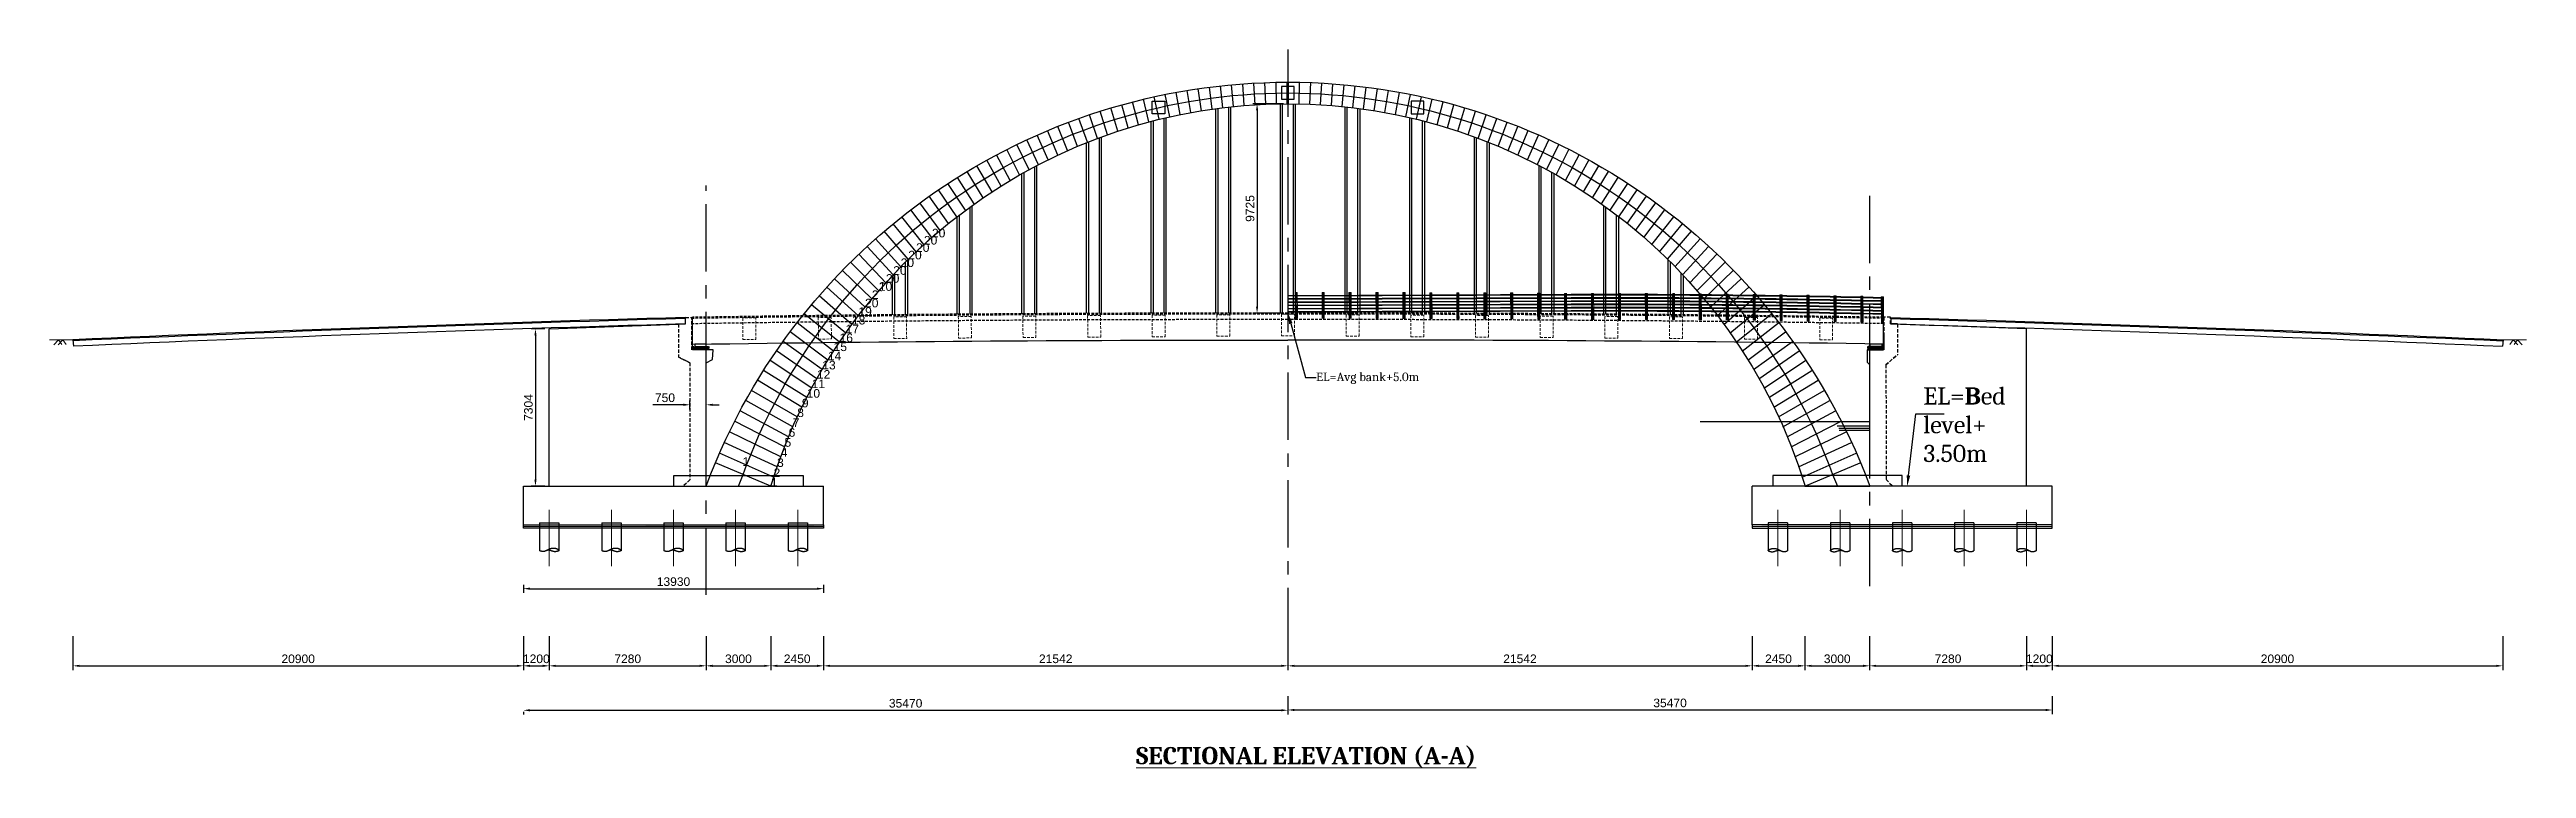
# Model space of a CAD drawing. Header units: millimetres. Extents: x 1231188 to 3867842, y -5478610 to -489530.
# Drawn here: x 3068080 to 3183011, y -3056212 to -3022830 of the extents above; entities that cross this region are included whole.
import ezdxf
from ezdxf import colors
from ezdxf.entities.mleader import LeaderData, LeaderLine
from ezdxf.math import Vec2, Vec3

# ---------------------------------------------------------------- set-up
doc = ezdxf.new("R2010")
doc.units = ezdxf.units.MM
doc.header["$LTSCALE"] = 25
doc.header["$MEASUREMENT"] = 0
doc.header["$PDMODE"] = 3
for name, pattern in [('CENTER', [2, 1.25, -0.25, 0.25, -0.25]), ('CENTER2', [1.125, 0.75, -0.125, 0.125, -0.125]), ('DASHED2', [0.375, 0.25, -0.125]), ('HIDDEN', [0.375, 0.25, -0.125])]:
    doc.linetypes.add(name, pattern=pattern)
doc.layers.get('Defpoints').update_dxf_attribs({"color": 230, "lineweight": 9})
for name, color, linetype in [('ABUTMENT', 1, 'Continuous'), ('ARCH', 4, 'Continuous'), ('bearing', 7, 'Continuous'), ('breasing', 4, 'Continuous'), ('con-outline', 7, 'Continuous'), ('Deck _Hidden', 7, 'DASHED2'), ('Girder _Hidden', 8, 'DASHED2'), ('Hatch 1', 14, 'Continuous'), ('pedestal', 7, 'Continuous'), ('Pile Cap', 21, 'Continuous'), ('Railling_1', 8, 'Continuous'), ('Restraint-1', 8, 'DASHED2'), ('SLOPEEARTH', 3, 'Continuous'), ('Suspender', 3, 'Continuous'), ('WC_Hidden', 8, 'DASHED2')]:
    doc.layers.add(name, color=color, linetype=linetype)
for name, color, linetype, lineweight in [('Center line', 252, 'CENTER', 9), ('COLUMN', 1, 'Continuous', 25), ('Con_Hidden', 8, 'DASHED2', 9), ('Construction Line', 170, 'Continuous', 25), ('DIM', 8, 'Continuous', 13), ('DIMEN', 255, 'Continuous', 9), ('grid', 114, 'CENTER2', 20), ('HATCH', 191, 'Continuous', 9), ('HOUSEP1', 7, 'Continuous', 15), ('PILE', 214, 'Continuous', 30), ('Railing', 8, 'Continuous', 0), ('text', 7, 'Continuous', 18), ('WALL', 10, 'Continuous', 25)]:
    doc.layers.add(name, color=color, linetype=linetype, lineweight=lineweight)
doc.styles.add('ARIAL', font='arial.ttf', dxfattribs={"height": 400})
doc.styles.get("Standard").update_dxf_attribs({"font": 'swissl.ttf'})
doc.dimstyles.new('dim-50', dxfattribs={"dimtxt": 200, "dimasz": 200, "dimexe": 20, "dimexo": 20, "dimgap": 0.09, "dimtad": 0, "dimdec": 0, "dimzin": 0, "dimdsep": 46, "dimtxsty": 'Standard', "dimcen": 0.09, "dimclrd": 5, "dimclrt": 5, "dimazin": 0, "dimtfac": 1, "dimtdec": 0, "dimtofl": 0, "dimtmove": 0, "dimatfit": 3, "dimfxl": 1, "dimtolj": 1, "dimtzin": 0, "dimarcsym": 0})
pattern_1 = [(50, (-7724980.62, -8600337.04), (157.7972402, -13.8054697), [16.5, -181.5]), (355, (-7724980.62, -8600337.04), (-30.5252934, 165.4822694), [13.2, -145.2]), (100.4514, (-7724967.47, -8600338.19), (127.272064, 151.6766993), [14.0228418, -154.2512646]), (46.1842, (-7724980.62, -8600293.04), (234.7930307, -36.414183), [24.75, -272.25]), (96.6356, (-7724961.05, -8600296.08), (205.6257952, 214.3059316), [21.0342634, -231.37686]), (351.1842, (-7724980.62, -8600293.04), (205.625628, 214.306092), [19.8, -217.8]), (21, (-7724958.62, -8600304.04), (131.3195515, -88.576156), [16.5, -181.5]), (326, (-7724958.62, -8600304.04), (53.529373, 159.53301), [13.2, -145.2]), (71.4514, (-7724947.67, -8600311.42), (184.8489783, 70.9567093), [14.0228418, -154.2512646]), (37.5, (-7724980.615, -8600337.04), (2.67516817, 73.23664784), [0, -143.44, 0, -147.4, 0, -145.75]), (7.5, (-7724980.615, -8600337.04), (57.87529824, 86.7705766), [0, -84.04, 0, -140.14, 0, -55.55]), (327.5, (-7725029.675, -8600337.04), (117.44093596, -4.96207178), [0, -55, 0, -171.6, 0, -227.7]), (317.5, (-7725051.68, -8600337.04), (128.30095726, 22.0230961), [0, -71.5, 0, -113.96, 0, -161.7])]

msp = doc.modelspace()

# ---------------------------------------------------------------- texts
at = {"layer": 'ARCH', "color": 8, "lineweight": -2, "ltscale": 100, "style": 'ARIAL'}
for s, p in [('20', (3108286, -3032227.4)), ('20', (3108652.4, -3031887.2)), ('20', (3109025.5, -3031554.4)), ('20', (3107228.4, -3033290.8)), ('20', (3107573.8, -3032929.3)), ('20', (3107926.4, -3032574.8)), ('2`', (3106236.2, -3034415.5)), ('20', (3106559.5, -3034034)), ('10', (3106559.5, -3034034)), ('20', (3106890.2, -3033659.1)), ('18', (3105313, -3035597.4)), ('19', (3105612.9, -3035197.3)), ('20', (3105920.6, -3034803.3)), ('15', (3104462, -3036832.3)), ('16', (3104737.4, -3036415.1)), ('17', (3105021.1, -3036003.4)), ('13', (3103936.3, -3037682.9)), ('14', (3104194.9, -3037255)), ('10', (3103212.3, -3038996.4)), ('11', (3103444.9, -3038553.8)), ('12', (3103686.3, -3038115.9)), ('8', (3102773.8, -3039895.1)), ('9', (3102988.6, -3039443.6)), ('5', (3102184, -3041274)), ('6', (3102371.5, -3040810.5)), ('7', (3102568.1, -3040350.8)), ('1', (3100234.4, -3042163.4)), ('3', (3101837.1, -3042211.8)), ('4', (3102005.9, -3041741.2)), ('1', (3101546.1, -3043102.4)), ('2', (3101677.7, -3042685.7))]:
    msp.add_text(s, height=400, dxfattribs=at).set_placement(p)
at = {"layer": 'DIMEN', "ltscale": 100, "insert": (3155023.1, -3041991.9, 46691.8), "char_height": 800, "width": 4564.156, "attachment_point": 7}
msp.add_mtext('\\pxt0.11905;{\\fCambria|b0|i0|c0|p18;\\C256;\\c0;EL=\\fCambria|b1|i0|c0|p18;B\\fCambria|b0|i0|c0|p18;ed level+\\P3.50m}', dxfattribs=at)
at = {"layer": 'text', "ltscale": 100, "insert": (3126845, -3038358.8), "char_height": 400, "width": 12349.105, "attachment_point": 7, "style": 'ARIAL'}
msp.add_mtext('\\pxt0.11905;{\\fCambria|b0|i0|c0|p18;\\C256;\\c0;EL=Avg bank+5.0m}', dxfattribs=at)
at = {"layer": 'text', "linetype": 'ByBlock', "ltscale": 100, "insert": (3118497.4, -3055214.5), "char_height": 800, "width": 31553.754, "attachment_point": 1, "style": 'ARIAL'}
msp.add_mtext('{\\fCambria|b1|i0|c0|p18;\\LSECTIONAL ELEVATION (A-A)}', dxfattribs=at)

# ---------------------------------------------------------------- blocks, each defined once
blk = doc.blocks.new('Railing')
at = {"layer": 'Railing', "linetype": 'Continuous', "ltscale": 100}
for p, q in [((136657, 473126), (136657, 472128)), ((136757, 473126), (136757, 472128)), ((136657, 472128), (136657, 471928)), ((136657, 472128), (136757, 472128)), ((136657, 471928), (136757, 471928)), ((136757, 472128), (136757, 471928))]:
    blk.add_line(p, q, dxfattribs=at)
at = {"layer": 'Railing', "color": 5, "linetype": 'Continuous', "ltscale": 100}
for p, q in [((136702, 471928), (136702, 473126)), ((136707, 471928), (136707, 473128)), ((136712, 471928), (136712, 473126))]:
    blk.add_line(p, q, dxfattribs=at)
at = {"layer": 'Railing', "color": 5}
for p, q in [((136677, 472076), (136665, 472076)), ((136677, 471976), (136665, 471976)), ((136677, 472076), (136677, 472089)), ((136677, 472076), (136677, 472061)), ((136677, 472076), (136691, 472076)), ((136677, 471976), (136677, 471989)), ((136677, 471976), (136677, 471961)), ((136677, 471976), (136691, 471976)), ((136737, 472076), (136723, 472076)), ((136737, 471976), (136723, 471976)), ((136737, 472076), (136737, 472089)), ((136737, 472076), (136737, 472061)), ((136737, 472076), (136748, 472076)), ((136737, 471976), (136737, 471989)), ((136737, 471976), (136737, 471961)), ((136737, 471976), (136748, 471976))]:
    blk.add_line(p, q, dxfattribs=at)
for centre in [(136677, 472076), (136677, 471976), (136737, 472076), (136737, 471976)]:
    blk.add_circle(centre, 6.69, dxfattribs=at)
at = {"layer": 'Railing', "linetype": 'Continuous', "ltscale": 100}
for points in [[(136657, 473128), (136657, 473128), (136657, 473127), (136657, 473126), (136679, 473126), (136702, 473126), (136702, 473120), (136702, 473114), (136704, 473114), (136707, 473114), (136707, 473121), (136707, 473128), (136682, 473128), (136657, 473128)], [(136757, 473128), (136757, 473128), (136757, 473127), (136757, 473126), (136734, 473126), (136712, 473126), (136712, 473120), (136712, 473114), (136709, 473114), (136707, 473114), (136707, 473121), (136707, 473128), (136732, 473128), (136757, 473128)]]:
    blk.add_open_spline(points, degree=2, knots=[0, 0, 0, 5, 10, 10, 50, 50, 90, 90, 100, 100, 150, 150, 200, 200, 200], dxfattribs=at)
blk.add_open_spline([(136657, 473128), (136732, 473128), (136757, 473128)], degree=2, dxfattribs=at)
blk = doc.blocks.new('wq')
at = {"layer": 'Railling_1', "linetype": 'Continuous', "ltscale": 100}
for points in [[(3152767, -2891022), (3152395, -2891014), (3151894, -2891002), (3151393, -2890992), (3150892, -2890982), (3150391, -2890972), (3149890, -2890962), (3149389, -2890954), (3148888, -2890945), (3148387, -2890937), (3147886, -2890930), (3147385, -2890923), (3146884, -2890917), (3146383, -2890911), (3145882, -2890905), (3145381, -2890900), (3144881, -2890895), (3144380, -2890891), (3143879, -2890888), (3143378, -2890884), (3142877, -2890882), (3142376, -2890879), (3141875, -2890878), (3141374, -2890876), (3140873, -2890875), (3140372, -2890875), (3139871, -2890875), (3139371, -2890876), (3138870, -2890877), (3138369, -2890878), (3125223, -2890930)], [(3152767, -2891047), (3152394, -2891039), (3151893, -2891027), (3151392, -2891017), (3150891, -2891007), (3150390, -2890997), (3149890, -2890987), (3149389, -2890979), (3148888, -2890970), (3148387, -2890962), (3147886, -2890955), (3147385, -2890948), (3146884, -2890942), (3146383, -2890936), (3145882, -2890930), (3145381, -2890925), (3144880, -2890920), (3144379, -2890916), (3143879, -2890913), (3143378, -2890909), (3142877, -2890907), (3142376, -2890904), (3141875, -2890903), (3141374, -2890901), (3140873, -2890900), (3140372, -2890900), (3139871, -2890900), (3139371, -2890901), (3138870, -2890902), (3138369, -2890903), (3125223, -2890955)], [(3152768, -2891172), (3152391, -2891164), (3151890, -2891152), (3151390, -2891142), (3150889, -2891131), (3150388, -2891122), (3149887, -2891112), (3149386, -2891104), (3148886, -2891095), (3148385, -2891087), (3147884, -2891080), (3147383, -2891073), (3146882, -2891067), (3146382, -2891061), (3145881, -2891055), (3145380, -2891050), (3144879, -2891045), (3144378, -2891041), (3143878, -2891038), (3143377, -2891034), (3142876, -2891032), (3142375, -2891029), (3141875, -2891028), (3141374, -2891026), (3140873, -2891025), (3140372, -2891025), (3139871, -2891025), (3139371, -2891026), (3138870, -2891027), (3138369, -2891028), (3125223, -2891080)], [(3152768, -2891197), (3152391, -2891189), (3151890, -2891177), (3151389, -2891167), (3150888, -2891156), (3150388, -2891147), (3149887, -2891137), (3149386, -2891129), (3148885, -2891120), (3148384, -2891112), (3147884, -2891105), (3147383, -2891098), (3146882, -2891092), (3146381, -2891086), (3145880, -2891080), (3145380, -2891075), (3144879, -2891070), (3144378, -2891066), (3143877, -2891063), (3143377, -2891059), (3142876, -2891057), (3142375, -2891054), (3141874, -2891053), (3141374, -2891051), (3140873, -2891050), (3140372, -2891050), (3139871, -2891050), (3139371, -2891051), (3138870, -2891052), (3138369, -2891053), (3125223, -2891105)], [(3152769, -2891322), (3152388, -2891314), (3151887, -2891302), (3151386, -2891292), (3150886, -2891281), (3150385, -2891272), (3149884, -2891262), (3149384, -2891254), (3148883, -2891245), (3148382, -2891237), (3147882, -2891230), (3147381, -2891223), (3146880, -2891217), (3146380, -2891211), (3145879, -2891205), (3145378, -2891200), (3144878, -2891195), (3144377, -2891191), (3143877, -2891188), (3143376, -2891184), (3142875, -2891182), (3142375, -2891179), (3141874, -2891178), (3141373, -2891176), (3140873, -2891175), (3140372, -2891175), (3139871, -2891175), (3139371, -2891176), (3138870, -2891177), (3138370, -2891178), (3125223, -2891230)], [(3152769, -2891347), (3152387, -2891339), (3151887, -2891327), (3151386, -2891317), (3150885, -2891306), (3150385, -2891297), (3149884, -2891287), (3149383, -2891279), (3148883, -2891270), (3148382, -2891262), (3147881, -2891255), (3147381, -2891248), (3146880, -2891242), (3146379, -2891236), (3145879, -2891230), (3145378, -2891225), (3144878, -2891220), (3144377, -2891216), (3143876, -2891213), (3143376, -2891209), (3142875, -2891207), (3142374, -2891204), (3141874, -2891203), (3141373, -2891201), (3140873, -2891200), (3140372, -2891200), (3139871, -2891200), (3139371, -2891201), (3138870, -2891202), (3138370, -2891203), (3125223, -2891255)], [(3152769, -2891472), (3152384, -2891464), (3151884, -2891452), (3151383, -2891442), (3150883, -2891431), (3150382, -2891422), (3149882, -2891412), (3149381, -2891404), (3148881, -2891395), (3148380, -2891387), (3147880, -2891380), (3147379, -2891373), (3146878, -2891367), (3146378, -2891361), (3145877, -2891355), (3145377, -2891350), (3144876, -2891345), (3144376, -2891341), (3143875, -2891338), (3143375, -2891334), (3142874, -2891332), (3142374, -2891329), (3141873, -2891328), (3141373, -2891326), (3140872, -2891325), (3140372, -2891325), (3139872, -2891325), (3139371, -2891326), (3138871, -2891327), (3138370, -2891328), (3125223, -2891380)], [(3152770, -2891497), (3152384, -2891489), (3151883, -2891477), (3151383, -2891467), (3150882, -2891456), (3150382, -2891447), (3149881, -2891437), (3149381, -2891429), (3148880, -2891420), (3148380, -2891412), (3147879, -2891405), (3147379, -2891398), (3146878, -2891392), (3146378, -2891386), (3145877, -2891380), (3145377, -2891375), (3144876, -2891370), (3144376, -2891366), (3143875, -2891363), (3143375, -2891359), (3142874, -2891357), (3142374, -2891354), (3141873, -2891353), (3141373, -2891351), (3140872, -2891350), (3140372, -2891350), (3139872, -2891350), (3139371, -2891351), (3138871, -2891352), (3138370, -2891353), (3125223, -2891405)], [(3152770, -2891623), (3152381, -2891613), (3151880, -2891602), (3151380, -2891592), (3150880, -2891581), (3150379, -2891572), (3149879, -2891562), (3149378, -2891554), (3148878, -2891545), (3148378, -2891537), (3147877, -2891530), (3147377, -2891523), (3146877, -2891517), (3146376, -2891511), (3145876, -2891505), (3145375, -2891500), (3144875, -2891495), (3144375, -2891491), (3143874, -2891488), (3143374, -2891484), (3142874, -2891482), (3142373, -2891479), (3141873, -2891478), (3141373, -2891476), (3140872, -2891475), (3140372, -2891475), (3139872, -2891475), (3139371, -2891476), (3138871, -2891477), (3138371, -2891478), (3125223, -2891530)], [(3152771, -2891648), (3152380, -2891638), (3151880, -2891627), (3151380, -2891617), (3150879, -2891606), (3150379, -2891597), (3149878, -2891587), (3149378, -2891579), (3148878, -2891570), (3148377, -2891562), (3147877, -2891555), (3147377, -2891548), (3146876, -2891542), (3146376, -2891536), (3145876, -2891530), (3145375, -2891525), (3144875, -2891520), (3144374, -2891516), (3143874, -2891513), (3143374, -2891509), (3142873, -2891507), (3142373, -2891504), (3141873, -2891503), (3141373, -2891501), (3140872, -2891500), (3140372, -2891500), (3139872, -2891500), (3139371, -2891501), (3138871, -2891502), (3138371, -2891503), (3125223, -2891555)], [(3152771, -2891773), (3152377, -2891763), (3151877, -2891752), (3151377, -2891742), (3150877, -2891731), (3150376, -2891722), (3149876, -2891712), (3149376, -2891704), (3148876, -2891695), (3148375, -2891687), (3147875, -2891680), (3147375, -2891673), (3146875, -2891667), (3146374, -2891661), (3145874, -2891655), (3145374, -2891650), (3144874, -2891645), (3144373, -2891641), (3143873, -2891638), (3143373, -2891634), (3142873, -2891632), (3142373, -2891629), (3141872, -2891628), (3141372, -2891626), (3140872, -2891625), (3140372, -2891625), (3139872, -2891625), (3139371, -2891626), (3138871, -2891627), (3138371, -2891628), (3125223, -2891680)], [(3152772, -2891798), (3152377, -2891788), (3151877, -2891777), (3151376, -2891767), (3150876, -2891756), (3150376, -2891747), (3149876, -2891737), (3149375, -2891729), (3148875, -2891720), (3148375, -2891712), (3147875, -2891705), (3147374, -2891698), (3146874, -2891692), (3146374, -2891686), (3145874, -2891680), (3145374, -2891675), (3144873, -2891670), (3144373, -2891666), (3143873, -2891663), (3143373, -2891659), (3142873, -2891657), (3142372, -2891654), (3141872, -2891653), (3141372, -2891651), (3140872, -2891650), (3140372, -2891650), (3139872, -2891650), (3139371, -2891651), (3138871, -2891652), (3138371, -2891653), (3125223, -2891705)]]:
    blk.add_lwpolyline(points, dxfattribs=at)
at = {"layer": 'Railling_1', "xscale": -1}
for p, rotation in [((3264163, -3363369), 0.2228000055985024), ((3265413, -3363369), 0.2228000055985024), ((3266663, -3363368), 0.2228000055985024), ((3267913, -3363371), 0.2228000055985024), ((3269163, -3363376), 0.2228000055985024), ((3270413, -3363385), 0.2228000055985024), ((3271663, -3363384), 0.2228000055985024), ((3272913, -3363387), 0.2228000055985024), ((3274163, -3363392), 0.2228000055985024), ((3275413, -3363400), 0.2228000055985024), ((3276663, -3363412), 0.2228000055985024), ((3279045, -3363085), 0.3603301238060918), ((3280295, -3363084), 0.3603301238060918), ((3281545, -3363087), 0.3603301238060918), ((3282795, -3363092), 0.3603301238060918), ((3284045, -3363100), 0.3603301238060918), ((3285295, -3363112), 0.3603301238060918), ((3286545, -3363126), 0.3603301238060918), ((3287795, -3363143), 0.3603301238060918), ((3289046, -3363163), 0.3603301238060918), ((3290296, -3363186), 0.3603301238060918), ((3291546, -3363211), 0.3603301238060918), ((3292496, -3363234), 0.3603301238060918)]:
    blk.add_blockref('Railing', p, dxfattribs=dict(at, rotation=rotation))
blk = doc.blocks.new('*D906')
at = {"layer": 'Defpoints', "color": 0, "lineweight": -2, "ltscale": 150, "transparency": 16777216}
for p in [(3069167, -3049870), (3090068, -3049870), (3090068, -3051446)]:
    blk.add_point(p, dxfattribs=at)
at = {"layer": 'DIM', "color": 0, "lineweight": -2, "ltscale": 150, "transparency": 16777216}
for p, q in [((3069167, -3050070), (3069167, -3051646)), ((3090068, -3050070), (3090068, -3051646))]:
    blk.add_line(p, q, dxfattribs=at)
at = {"layer": 'DIM', "color": 5, "lineweight": -2, "ltscale": 150, "transparency": 16777216}
blk.add_line((3069467, -3051446), (3089768, -3051446), dxfattribs=at)
for points in [[(3069467, -3051396), (3069467, -3051496), (3069167, -3051446)], [(3089768, -3051396), (3089768, -3051496), (3090068, -3051446)]]:
    blk.add_solid(points, dxfattribs=at)
at = {"layer": 'DIM', "color": 2, "ltscale": 150, "transparency": 16777216, "insert": (3079617, -3051122), "char_height": 400, "attachment_point": 5, "style": 'ARIAL'}
blk.add_mtext('\\A1;20900', dxfattribs=at)
blk = doc.blocks.new('*D907')
at = {"layer": 'Defpoints', "color": 0, "lineweight": -2, "ltscale": 150, "transparency": 16777216}
for p in [(3090068, -3049870), (3091268, -3049870), (3091268, -3051446)]:
    blk.add_point(p, dxfattribs=at)
at = {"layer": 'DIM', "color": 0, "lineweight": -2, "ltscale": 150, "transparency": 16777216}
for p, q in [((3090068, -3050070), (3090068, -3051646)), ((3091268, -3050070), (3091268, -3051646))]:
    blk.add_line(p, q, dxfattribs=at)
at = {"layer": 'DIM', "color": 5, "lineweight": -2, "ltscale": 150, "transparency": 16777216}
blk.add_line((3090368, -3051446), (3090968, -3051446), dxfattribs=at)
for points in [[(3090368, -3051396), (3090368, -3051496), (3090068, -3051446)], [(3090968, -3051396), (3090968, -3051496), (3091268, -3051446)]]:
    blk.add_solid(points, dxfattribs=at)
at = {"layer": 'DIM', "color": 2, "ltscale": 150, "transparency": 16777216, "insert": (3090668, -3051122), "char_height": 400, "attachment_point": 5, "style": 'ARIAL'}
blk.add_mtext('\\A1;1200', dxfattribs=at)
blk = doc.blocks.new('*D908')
at = {"layer": 'Defpoints', "color": 0, "lineweight": -2, "ltscale": 150, "transparency": 16777216}
for p in [(3091268, -3049870), (3098548, -3049870), (3098548, -3051446)]:
    blk.add_point(p, dxfattribs=at)
at = {"layer": 'DIM', "color": 0, "lineweight": -2, "ltscale": 150, "transparency": 16777216}
for p, q in [((3091268, -3050070), (3091268, -3051646)), ((3098548, -3050070), (3098548, -3051646))]:
    blk.add_line(p, q, dxfattribs=at)
at = {"layer": 'DIM', "color": 5, "lineweight": -2, "ltscale": 150, "transparency": 16777216}
blk.add_line((3091568, -3051446), (3098248, -3051446), dxfattribs=at)
for points in [[(3091568, -3051396), (3091568, -3051496), (3091268, -3051446)], [(3098248, -3051396), (3098248, -3051496), (3098548, -3051446)]]:
    blk.add_solid(points, dxfattribs=at)
at = {"layer": 'DIM', "color": 2, "ltscale": 150, "transparency": 16777216, "insert": (3094908, -3051122), "char_height": 400, "attachment_point": 5, "style": 'ARIAL'}
blk.add_mtext('\\A1;7280', dxfattribs=at)
blk = doc.blocks.new('*D909')
at = {"layer": 'Defpoints', "color": 0, "lineweight": -2, "ltscale": 150, "transparency": 16777216}
for p in [(3098547, -3049870), (3101546, -3049870), (3101546, -3051446)]:
    blk.add_point(p, dxfattribs=at)
at = {"layer": 'DIM', "color": 0, "lineweight": -2, "ltscale": 150, "transparency": 16777216}
for p, q in [((3098547, -3050070), (3098547, -3051646)), ((3101546, -3050070), (3101546, -3051646))]:
    blk.add_line(p, q, dxfattribs=at)
at = {"layer": 'DIM', "color": 5, "lineweight": -2, "ltscale": 150, "transparency": 16777216}
blk.add_line((3098847, -3051446), (3101246, -3051446), dxfattribs=at)
for points in [[(3098847, -3051396), (3098847, -3051496), (3098547, -3051446)], [(3101246, -3051396), (3101246, -3051496), (3101546, -3051446)]]:
    blk.add_solid(points, dxfattribs=at)
at = {"layer": 'DIM', "color": 2, "ltscale": 150, "transparency": 16777216, "insert": (3100046, -3051122), "char_height": 400, "attachment_point": 5, "style": 'ARIAL'}
blk.add_mtext('\\A1;3000', dxfattribs=at)
blk = doc.blocks.new('*D910')
at = {"layer": 'Defpoints', "color": 0, "lineweight": -2, "ltscale": 150, "transparency": 16777216}
for p in [(3101546, -3049870), (3103997, -3049870), (3103997, -3051446)]:
    blk.add_point(p, dxfattribs=at)
at = {"layer": 'DIM', "color": 0, "lineweight": -2, "ltscale": 150, "transparency": 16777216}
for p, q in [((3101546, -3050070), (3101546, -3051646)), ((3103997, -3050070), (3103997, -3051646))]:
    blk.add_line(p, q, dxfattribs=at)
at = {"layer": 'DIM', "color": 5, "lineweight": -2, "ltscale": 150, "transparency": 16777216}
blk.add_line((3101846, -3051446), (3103697, -3051446), dxfattribs=at)
for points in [[(3101846, -3051396), (3101846, -3051496), (3101546, -3051446)], [(3103697, -3051396), (3103697, -3051496), (3103997, -3051446)]]:
    blk.add_solid(points, dxfattribs=at)
at = {"layer": 'DIM', "color": 2, "ltscale": 150, "transparency": 16777216, "insert": (3102771, -3051122), "char_height": 400, "attachment_point": 5, "style": 'ARIAL'}
blk.add_mtext('\\A1;2450', dxfattribs=at)
blk = doc.blocks.new('*D911')
at = {"layer": 'Defpoints', "color": 0, "lineweight": -2, "ltscale": 150, "transparency": 16777216}
for p in [(3103996, -3049870), (3125538, -3049870), (3125538, -3051446)]:
    blk.add_point(p, dxfattribs=at)
at = {"layer": 'DIM', "color": 0, "lineweight": -2, "ltscale": 150, "transparency": 16777216}
for p, q in [((3103996, -3050070), (3103996, -3051646)), ((3125538, -3050070), (3125538, -3051646))]:
    blk.add_line(p, q, dxfattribs=at)
at = {"layer": 'DIM', "color": 5, "lineweight": -2, "ltscale": 150, "transparency": 16777216}
blk.add_line((3104296, -3051446), (3125238, -3051446), dxfattribs=at)
for points in [[(3104296, -3051396), (3104296, -3051496), (3103996, -3051446)], [(3125238, -3051396), (3125238, -3051496), (3125538, -3051446)]]:
    blk.add_solid(points, dxfattribs=at)
at = {"layer": 'DIM', "color": 2, "ltscale": 150, "transparency": 16777216, "insert": (3114767, -3051122), "char_height": 400, "attachment_point": 5, "style": 'ARIAL'}
blk.add_mtext('\\A1;21542', dxfattribs=at)
blk = doc.blocks.new('*D901')
at = {"layer": 'Defpoints', "color": 0, "lineweight": -2, "ltscale": 150, "transparency": 16777216}
for p in [(3125538, -3049870), (3147080, -3049870), (3147080, -3051446)]:
    blk.add_point(p, dxfattribs=at)
at = {"layer": 'DIM', "color": 0, "lineweight": -2, "ltscale": 150, "transparency": 16777216}
for p, q in [((3125538, -3050070), (3125538, -3051646)), ((3147080, -3050070), (3147080, -3051646))]:
    blk.add_line(p, q, dxfattribs=at)
at = {"layer": 'DIM', "color": 5, "lineweight": -2, "ltscale": 150, "transparency": 16777216}
blk.add_line((3125838, -3051446), (3146780, -3051446), dxfattribs=at)
for points in [[(3125838, -3051396), (3125838, -3051496), (3125538, -3051446)], [(3146780, -3051396), (3146780, -3051496), (3147080, -3051446)]]:
    blk.add_solid(points, dxfattribs=at)
at = {"layer": 'DIM', "color": 2, "ltscale": 150, "transparency": 16777216, "insert": (3136309, -3051122), "char_height": 400, "attachment_point": 5, "style": 'ARIAL'}
blk.add_mtext('\\A1;21542', dxfattribs=at)
blk = doc.blocks.new('*D902')
at = {"layer": 'Defpoints', "color": 0, "lineweight": -2, "ltscale": 150, "transparency": 16777216}
for p in [(3147080, -3049870), (3149530, -3049870), (3149530, -3051446)]:
    blk.add_point(p, dxfattribs=at)
at = {"layer": 'DIM', "color": 0, "lineweight": -2, "ltscale": 150, "transparency": 16777216}
for p, q in [((3147080, -3050070), (3147080, -3051646)), ((3149530, -3050070), (3149530, -3051646))]:
    blk.add_line(p, q, dxfattribs=at)
at = {"layer": 'DIM', "color": 5, "lineweight": -2, "ltscale": 150, "transparency": 16777216}
blk.add_line((3147380, -3051446), (3149230, -3051446), dxfattribs=at)
for points in [[(3147380, -3051396), (3147380, -3051496), (3147080, -3051446)], [(3149230, -3051396), (3149230, -3051496), (3149530, -3051446)]]:
    blk.add_solid(points, dxfattribs=at)
at = {"layer": 'DIM', "color": 2, "ltscale": 150, "transparency": 16777216, "insert": (3148305, -3051122), "char_height": 400, "attachment_point": 5, "style": 'ARIAL'}
blk.add_mtext('\\A1;2450', dxfattribs=at)
blk = doc.blocks.new('*D903')
at = {"layer": 'Defpoints', "color": 0, "lineweight": -2, "ltscale": 150, "transparency": 16777216}
for p in [(3149530, -3050070), (3152530, -3049870), (3152530, -3051446)]:
    blk.add_point(p, dxfattribs=at)
at = {"layer": 'DIM', "color": 0, "lineweight": -2, "ltscale": 150, "transparency": 16777216}
for p, q in [((3149530, -3050270), (3149530, -3051646)), ((3152530, -3050070), (3152530, -3051646))]:
    blk.add_line(p, q, dxfattribs=at)
at = {"layer": 'DIM', "color": 5, "lineweight": -2, "ltscale": 150, "transparency": 16777216}
blk.add_line((3149830, -3051446), (3152230, -3051446), dxfattribs=at)
for points in [[(3149830, -3051396), (3149830, -3051496), (3149530, -3051446)], [(3152230, -3051396), (3152230, -3051496), (3152530, -3051446)]]:
    blk.add_solid(points, dxfattribs=at)
at = {"layer": 'DIM', "color": 2, "ltscale": 150, "transparency": 16777216, "insert": (3151030, -3051122), "char_height": 400, "attachment_point": 5, "style": 'ARIAL'}
blk.add_mtext('\\A1;3000', dxfattribs=at)
blk = doc.blocks.new('*D904')
at = {"layer": 'Defpoints', "color": 0, "lineweight": -2, "ltscale": 150, "transparency": 16777216}
for p in [(3152530, -3050073), (3159810, -3049870), (3159810, -3051446)]:
    blk.add_point(p, dxfattribs=at)
at = {"layer": 'DIM', "color": 0, "lineweight": -2, "ltscale": 150, "transparency": 16777216}
for p, q in [((3152530, -3050273), (3152530, -3051646)), ((3159810, -3050070), (3159810, -3051646))]:
    blk.add_line(p, q, dxfattribs=at)
at = {"layer": 'DIM', "color": 5, "lineweight": -2, "ltscale": 150, "transparency": 16777216}
blk.add_line((3152830, -3051446), (3159510, -3051446), dxfattribs=at)
for points in [[(3152830, -3051396), (3152830, -3051496), (3152530, -3051446)], [(3159510, -3051396), (3159510, -3051496), (3159810, -3051446)]]:
    blk.add_solid(points, dxfattribs=at)
at = {"layer": 'DIM', "color": 2, "ltscale": 150, "transparency": 16777216, "insert": (3156170, -3051122), "char_height": 400, "attachment_point": 5, "style": 'ARIAL'}
blk.add_mtext('\\A1;7280', dxfattribs=at)
blk = doc.blocks.new('*D905')
at = {"layer": 'Defpoints', "color": 0, "lineweight": -2, "ltscale": 150, "transparency": 16777216}
for p in [(3159808, -3049870), (3161008, -3049870), (3161008, -3051446)]:
    blk.add_point(p, dxfattribs=at)
at = {"layer": 'DIM', "color": 0, "lineweight": -2, "ltscale": 150, "transparency": 16777216}
for p, q in [((3159808, -3050070), (3159808, -3051646)), ((3161008, -3050070), (3161008, -3051646))]:
    blk.add_line(p, q, dxfattribs=at)
at = {"layer": 'DIM', "color": 5, "lineweight": -2, "ltscale": 150, "transparency": 16777216}
blk.add_line((3160108, -3051446), (3160708, -3051446), dxfattribs=at)
for points in [[(3160108, -3051396), (3160108, -3051496), (3159808, -3051446)], [(3160708, -3051396), (3160708, -3051496), (3161008, -3051446)]]:
    blk.add_solid(points, dxfattribs=at)
at = {"layer": 'DIM', "color": 2, "ltscale": 150, "transparency": 16777216, "insert": (3160408, -3051122), "char_height": 400, "attachment_point": 5, "style": 'ARIAL'}
blk.add_mtext('\\A1;1200', dxfattribs=at)
blk = doc.blocks.new('*D898')
at = {"layer": 'Defpoints', "color": 0, "lineweight": -2, "ltscale": 150, "transparency": 16777216}
for p in [(3090068, -3053377, 46692), (3125538, -3053377), (3125538, -3053509)]:
    blk.add_point(p, dxfattribs=at)
at = {"layer": 'DIM', "color": 0, "lineweight": -2, "ltscale": 150, "transparency": 16777216}
for p, q in [((3090068, -3053577), (3090068, -3053709)), ((3125538, -3053577), (3125538, -3053709))]:
    blk.add_line(p, q, dxfattribs=at)
at = {"layer": 'DIM', "color": 5, "lineweight": -2, "ltscale": 150, "transparency": 16777216}
blk.add_line((3090368, -3053509), (3125238, -3053509), dxfattribs=at)
for points in [[(3090368, -3053459), (3090368, -3053559), (3090068, -3053509)], [(3125238, -3053459), (3125238, -3053559), (3125538, -3053509)]]:
    blk.add_solid(points, dxfattribs=at)
at = {"layer": 'DIM', "color": 2, "ltscale": 150, "transparency": 16777216, "insert": (3107803, -3053185), "char_height": 400, "attachment_point": 5, "style": 'ARIAL'}
blk.add_mtext('\\A1;35470', dxfattribs=at)
blk = doc.blocks.new('*D899')
at = {"layer": 'Defpoints', "color": 0, "lineweight": -2, "ltscale": 150, "transparency": 16777216}
for p in [(3125538, -3052658), (3161008, -3052658, 46692), (3161008, -3053496)]:
    blk.add_point(p, dxfattribs=at)
at = {"layer": 'DIM', "color": 0, "lineweight": -2, "ltscale": 150, "transparency": 16777216}
for p, q in [((3125538, -3052858), (3125538, -3053696)), ((3161008, -3052858), (3161008, -3053696))]:
    blk.add_line(p, q, dxfattribs=at)
at = {"layer": 'DIM', "color": 5, "lineweight": -2, "ltscale": 150, "transparency": 16777216}
blk.add_line((3125838, -3053496), (3160708, -3053496), dxfattribs=at)
for points in [[(3125838, -3053446), (3125838, -3053546), (3125538, -3053496)], [(3160708, -3053446), (3160708, -3053546), (3161008, -3053496)]]:
    blk.add_solid(points, dxfattribs=at)
at = {"layer": 'DIM', "color": 2, "ltscale": 150, "transparency": 16777216, "insert": (3143273, -3053171), "char_height": 400, "attachment_point": 5, "style": 'ARIAL'}
blk.add_mtext('\\A1;35470', dxfattribs=at)
blk = doc.blocks.new('*D900')
at = {"layer": 'Defpoints', "color": 0, "lineweight": -2, "ltscale": 150, "transparency": 16777216}
for p in [(3090067, -3047483, 46692), (3103997, -3047484, 46692), (3103997, -3047864)]:
    blk.add_point(p, dxfattribs=at)
at = {"layer": 'DIM', "color": 0, "lineweight": -2, "ltscale": 150, "transparency": 16777216}
for p, q in [((3090067, -3047683), (3090067, -3048064)), ((3103997, -3047684), (3103997, -3048064))]:
    blk.add_line(p, q, dxfattribs=at)
at = {"layer": 'DIM', "color": 5, "lineweight": -2, "ltscale": 150, "transparency": 16777216}
blk.add_line((3090367, -3047864), (3103697, -3047864), dxfattribs=at)
for points in [[(3090367, -3047814), (3090367, -3047914), (3090067, -3047864)], [(3103697, -3047814), (3103697, -3047914), (3103997, -3047864)]]:
    blk.add_solid(points, dxfattribs=at)
at = {"layer": 'DIM', "color": 2, "ltscale": 150, "transparency": 16777216, "insert": (3097032, -3047540), "char_height": 400, "attachment_point": 5, "style": 'ARIAL'}
blk.add_mtext('\\A1;13930', dxfattribs=at)
blk = doc.blocks.new('*D912')
at = {"layer": 'Defpoints', "color": 0, "lineweight": -2, "ltscale": 150, "transparency": 16777216}
for p in [(3097796, -3039745), (3098546, -3039326), (3098546, -3039745, 4369)]:
    blk.add_point(p, dxfattribs=at)
at = {"layer": 'DIM', "color": 5, "lineweight": -2, "ltscale": 150, "transparency": 16777216}
for p, q in [((3097496, -3039326), (3096077, -3039326)), ((3098846, -3039326), (3099146, -3039326))]:
    blk.add_line(p, q, dxfattribs=at)
at = {"layer": 'DIM', "color": 0, "lineweight": -2, "ltscale": 150, "transparency": 16777216}
for p, q in [((3097796, -3039545), (3097796, -3039126)), ((3098546, -3039545), (3098546, -3039126))]:
    blk.add_line(p, q, dxfattribs=at)
at = {"layer": 'DIM', "color": 5, "lineweight": -2, "ltscale": 150, "transparency": 16777216}
for points in [[(3097496, -3039276), (3097496, -3039376), (3097796, -3039326)], [(3098846, -3039276), (3098846, -3039376), (3098546, -3039326)]]:
    blk.add_solid(points, dxfattribs=at)
at = {"layer": 'DIM', "color": 2, "ltscale": 150, "transparency": 16777216, "insert": (3096636, -3039002), "char_height": 400, "attachment_point": 5, "style": 'ARIAL'}
blk.add_mtext('\\A1;750', dxfattribs=at)
blk = doc.blocks.new('*D913')
at = {"layer": 'Defpoints', "color": 0, "lineweight": -2, "ltscale": 150, "transparency": 16777216}
for p in [(3091268, -3035801, 46692), (3090627, -3043105), (3091268, -3043105, 46692)]:
    blk.add_point(p, dxfattribs=at)
at = {"layer": 'DIM', "color": 0, "lineweight": -2, "ltscale": 150, "transparency": 16777216}
for p, q in [((3091068, -3035801), (3090427, -3035801)), ((3091068, -3043105), (3090427, -3043105))]:
    blk.add_line(p, q, dxfattribs=at)
at = {"layer": 'DIM', "color": 5, "lineweight": -2, "ltscale": 150, "transparency": 16777216}
blk.add_line((3090627, -3036101), (3090627, -3042805), dxfattribs=at)
for points in [[(3090577, -3036101), (3090677, -3036101), (3090627, -3035801)], [(3090577, -3042805), (3090677, -3042805), (3090627, -3043105)]]:
    blk.add_solid(points, dxfattribs=at)
at = {"layer": 'DIM', "color": 2, "ltscale": 150, "transparency": 16777216, "insert": (3090302, -3039453), "char_height": 400, "attachment_point": 5, "rotation": 90, "style": 'ARIAL'}
blk.add_mtext('\\A1;7304', dxfattribs=at)
blk = doc.blocks.new('*D897')
at = {"layer": 'Defpoints', "color": 0, "lineweight": -2, "ltscale": 150, "transparency": 16777216}
for p in [(3161008, -3049870), (3181908, -3049870), (3181908, -3051446)]:
    blk.add_point(p, dxfattribs=at)
at = {"layer": 'DIM', "color": 0, "lineweight": -2, "ltscale": 150, "transparency": 16777216}
for p, q in [((3161008, -3050070), (3161008, -3051646)), ((3181908, -3050070), (3181908, -3051646))]:
    blk.add_line(p, q, dxfattribs=at)
at = {"layer": 'DIM', "color": 5, "lineweight": -2, "ltscale": 150, "transparency": 16777216}
blk.add_line((3161308, -3051446), (3181608, -3051446), dxfattribs=at)
for points in [[(3161308, -3051396), (3161308, -3051496), (3161008, -3051446)], [(3181608, -3051396), (3181608, -3051496), (3181908, -3051446)]]:
    blk.add_solid(points, dxfattribs=at)
at = {"layer": 'DIM', "color": 2, "ltscale": 150, "transparency": 16777216, "insert": (3171458, -3051122), "char_height": 400, "attachment_point": 5, "style": 'ARIAL'}
blk.add_mtext('\\A1;20900', dxfattribs=at)
blk = doc.blocks.new('*D914')
at = {"layer": 'Defpoints', "color": 0, "lineweight": -2, "ltscale": 150, "transparency": 16777216}
for p in [(3125538, -3025349), (3124111, -3035074), (3125538, -3035074)]:
    blk.add_point(p, dxfattribs=at)
at = {"layer": 'DIM', "color": 0, "lineweight": -2, "ltscale": 150, "transparency": 16777216}
for p, q in [((3125338, -3025349), (3123911, -3025349)), ((3125338, -3035074), (3123911, -3035074))]:
    blk.add_line(p, q, dxfattribs=at)
at = {"layer": 'DIM', "color": 5, "lineweight": -2, "ltscale": 150, "transparency": 16777216}
blk.add_line((3124111, -3025649), (3124111, -3034774), dxfattribs=at)
for points in [[(3124061, -3025649), (3124161, -3025649), (3124111, -3025349)], [(3124061, -3034774), (3124161, -3034774), (3124111, -3035074)]]:
    blk.add_solid(points, dxfattribs=at)
at = {"layer": 'DIM', "color": 2, "ltscale": 150, "transparency": 16777216, "insert": (3123786, -3030211), "char_height": 400, "attachment_point": 5, "rotation": 90, "style": 'ARIAL'}
blk.add_mtext('\\A1;9725', dxfattribs=at)

# ---------------------------------------------------------------- dimensions: what is measured, and where the dimension line sits
at = {"layer": 'DIM', "ltscale": 150}
for base, p1, p2, picture, middle in [((3124110.5, -3035073.6), (3125537.7, -3025348.5), (3125537.7, -3035073.6), '*D914', (3123786.3, -3030211.1)), ((3090626.5, -3043105.1), (3091267.5, -3035801, 46691.6), (3091267.5, -3043105.1, 46691.8), '*D913', (3090302.1, -3039453))]:
    dim = msp.add_linear_dim(base=base, p1=p1, p2=p2, angle=90, dimstyle='dim-50', override={"dimtxt": 300, "dimasz": 300, "dimexe": 200, "dimexo": 200, "dimgap": 120, "dimtad": 1, "dimtxsty": 'ARIAL', "dimclrt": 2}, dxfattribs=at)
    dim.commit()
    dim.dimension.update_dxf_attribs({"geometry": picture, "text_midpoint": middle})
for base, p1, p2, picture, middle in [((3098545.5, -3039326.2), (3097795.7, -3039745), (3098545.5, -3039745, 4369), '*D912', (3096636.1, -3039326.2)), ((3091267.5, -3051446.5), (3090067.5, -3049869.5), (3091267.5, -3049869.5), '*D907', (3090667.5, -3051446.5)), ((3161008, -3051446.5), (3159808, -3049869.5), (3161008, -3049869.5), '*D905', (3160408, -3051446.5))]:
    dim = msp.add_linear_dim(base=base, p1=p1, p2=p2, dimstyle='dim-50', override={"dimtxt": 300, "dimasz": 300, "dimexe": 200, "dimexo": 200, "dimgap": 120, "dimtad": 1, "dimtxsty": 'ARIAL', "dimclrt": 2}, dxfattribs=at)
    dim.commit()
    dim.dimension.update_dxf_attribs({"geometry": picture, "text_midpoint": middle, "dimtype": 160})
for base, p1, p2, picture, middle in [((3103996.5, -3047864.5), (3090066.5, -3047483.3, 46691.8), (3103996.5, -3047483.5, 46691.8), '*D900', (3097031.5, -3047540.1)), ((3090067.5, -3051446.5), (3069167.1, -3049869.5), (3090067.5, -3049869.5), '*D906', (3079617.3, -3051122.3)), ((3098547.5, -3051446.5), (3091267.5, -3049869.5), (3098547.5, -3049869.5), '*D908', (3094907.5, -3051122.3)), ((3101546.1, -3051446.5), (3098546.5, -3049869.5), (3101546.1, -3049869.5), '*D909', (3100046.3, -3051122.1)), ((3103996.5, -3051446.5), (3101546.1, -3049869.5), (3103996.5, -3049869.5), '*D910', (3102771.3, -3051122.3)), ((3125537.7, -3051446.5), (3103995.5, -3049869.5), (3125537.7, -3049869.5), '*D911', (3114766.6, -3051122.3)), ((3147080, -3051446.5), (3125537.7, -3049869.5), (3147080, -3049869.5), '*D901', (3136308.9, -3051122.3)), ((3149529.9, -3051446.5), (3147080, -3049869.5), (3149529.9, -3049869.5), '*D902', (3148304.9, -3051122.3)), ((3152529.5, -3051446.5), (3149529.9, -3050070.5), (3152529.5, -3049869.5), '*D903', (3151029.7, -3051122.1)), ((3159809.9723, -3051446.5), (3152529.5094, -3050073), (3159809.9723, -3049869.5), '*D904', (3156169.7408, -3051122.2708)), ((3181907.9, -3051446.5), (3161008, -3049869.5), (3181907.9, -3049869.5), '*D897', (3171458, -3051122.3)), ((3125537.7, -3053509), (3090067.5, -3053377, 46691.8), (3125537.7, -3053377), '*D898', (3107802.6, -3053184.6)), ((3161008, -3053495.5), (3125537.7, -3052657.5), (3161008, -3052657.5, 46691.8), '*D899', (3143272.9, -3053171.1))]:
    dim = msp.add_linear_dim(base=base, p1=p1, p2=p2, dimstyle='dim-50', override={"dimtxt": 300, "dimasz": 300, "dimexe": 200, "dimexo": 200, "dimgap": 120, "dimtad": 1, "dimtxsty": 'ARIAL', "dimclrt": 2}, dxfattribs=at)
    dim.commit()
    dim.dimension.update_dxf_attribs({"geometry": picture, "text_midpoint": middle})

# ---------------------------------------------------------------- hatches: boundary and pattern name
at = {"layer": 'HATCH', "linetype": 'ByBlock', "ltscale": 100}
h = msp.add_hatch(dxfattribs=at)
h.set_pattern_fill('AR-CONC', color=256, scale=22, style=0)
h.set_pattern_definition(pattern_1)
h.paths.add_polyline_path([(3095733.5, -3044906.6), (3095733.5, -3044981.6), (3103545.5, -3044981.6), (3103545.5, -3044906.6)])
h = msp.add_hatch(dxfattribs=at)
h.set_pattern_fill('AR-CONC', color=256, scale=22, style=0)
h.set_pattern_definition(pattern_1)
h.paths.add_polyline_path([(3155341.9, -3044906.6), (3155341.9, -3044981.6), (3147530, -3044981.6), (3147530, -3044906.6)])
at = {"layer": 'Hatch 1', "ltscale": 20}
h = msp.add_hatch(dxfattribs=at)
h.set_pattern_fill('ANSI31', color=256, scale=10, angle=-0.032423)
h.set_pattern_definition([(44.9675773, (-2139964.984, -476226), (-22.43793229, 22.46334113), [])])
h.paths.add_polyline_path([(3098659, -3036623.7), (3097908.9, -3036623.7), (3097908.9, -3036773.7), (3098659, -3036773.7)])
h = msp.add_hatch(dxfattribs=at)
h.set_pattern_fill('ANSI31', color=256, scale=10, angle=-0.032423)
h.set_pattern_definition([(44.9675773, (-2139986.704, -476226.315), (-22.43793229, 22.46334113), [])])
h.paths.add_polyline_path([(3152451.5, -3036618.2), (3153181.7, -3036618.1), (3153181.8, -3036768.1), (3152451.6, -3036768.2)])

# ---------------------------------------------------------------- linework, layer by layer
at = {"layer": 'ABUTMENT', "linetype": 'DASHED2', "ltscale": 25}
for p, q in [((3097587.4, -3035271.2, 46777.2), (3097887.1, -3035264.8, 46691.8)), ((3097587.4, -3035571.7, 4140.2), (3097587.4, -3035271.2, 46777.2)), ((3097886.9, -3036773.7, 68040.5), (3097886.9, -3035264.8, 68040.5)), ((3153501.4, -3035265.2, 46777.2), (3153201.7, -3035258.8, 46691.8)), ((3153201.8, -3036119.9, 68040.5), (3153201.8, -3035258.8, 68040.5)), ((3153501.4, -3035565.8, 4140.2), (3153501.4, -3035265.2, 46777.2)), ((3097797.1, -3037375.8, 63770.8), (3097267.5, -3037111, 63770.8)), ((3153292, -3037470), (3153821.5, -3036999.5))]:
    msp.add_line(p, q, dxfattribs=at)
at = {"layer": 'ABUTMENT', "ltscale": 20}
for p, q in [((3091267.5, -3035801, 46691.8), (3097267.5, -3035580.3, 4140.2)), ((3091267.5, -3043105.1, 46691.8), (3091267.5, -3035801, 46691.6)), ((3159808, -3035799.5, 46691.8), (3153808, -3035580.3, 4140.2)), ((3159808, -3043105.1, 46691.8), (3159808, -3035799.5, 46691.8))]:
    msp.add_line(p, q, dxfattribs=at)
at = {"layer": 'ABUTMENT', "linetype": 'DASHED2', "ltscale": 25}
for points, elevation in [([(3097567.4, -3035571.7), (3097267.5, -3035580.3), (3097267.5, -3037111)], 4140.2), ([(3153521.3, -3035565.7), (3153821.1, -3035574.2), (3153821.5, -3036999.5)], 4140.2), ([(3098545.5, -3043105.1), (3098545.5, -3041276.2)], 4369)]:
    msp.add_lwpolyline(points, dxfattribs=dict(at, elevation=elevation))
at = {"layer": 'ABUTMENT', "ltscale": 20}
for points, elevation in [([(3097267.5, -3035580.3), (3097567.4, -3035571.7), (3097587.4, -3035571.7)], 4140.2), ([(3153808, -3035580.3), (3153508.1, -3035571.7), (3153488.1, -3035571.7)], 4140.2), ([(3098545.5, -3037376.1), (3098545.5, -3037376.1), (3098845.5, -3037226.1), (3098867.3, -3036774), (3097908.9, -3036773.7)], 68139.8), ([(3098545.5, -3041276.2), (3098545.5, -3037376.1)], 4369), ([(3152543.5, -3037470.5), (3152543.5, -3037470.5), (3152440, -3037370), (3152439.6, -3036768.5), (3153181.8, -3036768.1)], 68139.8), ([(3152544.4, -3041270.4), (3152543.5, -3037470.5)], 4369)]:
    msp.add_lwpolyline(points, dxfattribs=dict(at, elevation=elevation))
at = {"layer": 'ABUTMENT', "linetype": 'DASHED2', "ltscale": 25}
for points in [[(3097277.2, -3037115.9), (3097797.1, -3037375.8), (3097793.9, -3042804.8), (3097493.5, -3043104.8)], [(3153741.9, -3037070.2), (3153292, -3037470), (3153296.3, -3042798.8), (3153596.8, -3043098.8)]]:
    msp.add_lwpolyline(points, dxfattribs=at)
at = {"layer": 'ARCH', "lineweight": -2, "ltscale": 100}
msp.add_lwpolyline([(3100045.8, -3043102.4), (3100260.2, -3042560.8), (3100420.8, -3042131.4), (3100613.3, -3041644), (3100815.1, -3041160.8), (3101026, -3040682.1), (3101246, -3040208), (3101474.8, -3039738.6), (3101712.6, -3039274.2), (3101959, -3038814.8), (3102214.1, -3038360.7), (3102477.7, -3037911.9), (3102749.7, -3037468.7), (3103030, -3037031.1), (3103318.4, -3036599.4), (3103614.8, -3036173.6), (3103919.2, -3035753.9), (3104231.3, -3035340.4), (3104551.1, -3034933.4), (3104878.4, -3034532.8), (3105213.2, -3034138.8), (3105555.2, -3033751.6), (3105904.3, -3033371.3), (3106260.4, -3032998), (3106623.4, -3032631.8), (3106993.1, -3032272.8), (3107369.3, -3031921.2), (3107752, -3031577.1), (3108141, -3031240.5), (3108536.1, -3030911.6), (3108937.2, -3030590.4), (3109344.2, -3030277.2), (3109756.8, -3029971.9), (3110175, -3029674.7), (3110598.5, -3029385.6), (3111027.3, -3029104.8), (3111461.2, -3028832.4), (3111899.9, -3028568.3), (3112343.5, -3028312.8), (3112791.6, -3028065.9), (3113244.2, -3027827.6), (3113701, -3027598), (3114162, -3027377.2), (3114626.9, -3027165.4), (3115095.6, -3026962.4), (3115567.9, -3026768.4), (3116043.7, -3026583.5), (3116522.7, -3026407.7), (3117004.9, -3026241.1), (3117490, -3026083.7), (3117977.9, -3025935.5), (3118468.5, -3025796.7), (3118961.4, -3025667.2), (3119456.6, -3025547.1), (3119954, -3025436.4), (3120453.2, -3025335.2), (3120954.2, -3025243.5), (3121456.8, -3025161.3), (3121960.8, -3025088.6), (3122466, -3025025.5), (3122972.3, -3024972), (3123479.4, -3024928), (3123987.3, -3024893.7), (3125004.5, -3024854), (3125513.4, -3024848.5), (3125562, -3024848.5), (3126071, -3024854), (3126579.8, -3024869), (3127088.2, -3024893.7), (3127596, -3024928), (3128103.2, -3024972), (3128609.5, -3025025.5), (3129114.7, -3025088.6), (3129618.7, -3025161.3), (3130121.3, -3025243.5), (3130622.3, -3025335.2), (3131121.5, -3025436.4), (3131618.8, -3025547.1), (3132114.1, -3025667.2), (3132607, -3025796.7), (3133097.5, -3025935.5), (3133585.4, -3026083.7), (3134070.6, -3026241.1), (3134552.7, -3026407.7), (3135031.8, -3026583.5), (3135507.6, -3026768.4), (3135979.9, -3026962.4), (3136448.6, -3027165.4), (3136913.5, -3027377.2), (3137374.5, -3027598), (3137831.3, -3027827.6), (3138283.9, -3028065.9), (3138732, -3028312.8), (3139175.5, -3028568.3), (3139614.3, -3028832.4), (3140048.2, -3029104.8), (3140477, -3029385.6), (3140900.5, -3029674.7), (3141318.7, -3029971.9), (3141731.3, -3030277.2), (3142138.3, -3030590.4), (3142539.4, -3030911.6), (3142934.5, -3031240.5), (3143323.5, -3031577.1), (3143706.1, -3031921.2), (3144082.4, -3032272.8), (3144452.1, -3032631.8), (3144815.1, -3032998), (3145171.2, -3033371.3), (3145520.3, -3033751.6), (3145862.3, -3034138.8), (3146197, -3034532.8), (3146844.2, -3035340.4), (3147156.3, -3035753.9), (3147460.7, -3036173.6), (3147757.1, -3036599.4), (3148045.5, -3037031.1), (3148325.8, -3037468.7), (3148597.8, -3037911.9), (3148861.4, -3038360.7), (3149116.4, -3038814.8), (3149362.9, -3039274.2), (3149600.6, -3039738.6), (3149829.5, -3040208), (3150049.5, -3040682.1), (3150260.4, -3041160.8), (3150462.1, -3041644), (3150654.6, -3042131.4), (3150815.2, -3042560.8), (3151045.2, -3043099.8)], dxfattribs=at)
at = {"layer": 'ARCH', "color": 8, "lineweight": -2, "ltscale": 100}
msp.add_point((3125537.7, -3024848.5), dxfattribs=at)
at = {"layer": 'bearing', "ltscale": 10, "elevation": -0.2}
for points in [[(3098017.8, -3036623.7), (3098545.5, -3036624), (3098545.5, -3036505), (3098017.8, -3036511)], [(3153092.7, -3036618.1), (3152565, -3036618.5), (3152565, -3036499.5), (3153092.7, -3036505.4)]]:
    msp.add_lwpolyline(points, close=True, dxfattribs=at)
at = {"layer": 'breasing', "linetype": 'HIDDEN', "ltscale": 4000}
for points in [[(3125237.7, -3025140.7), (3125837.7, -3025140.7), (3125837.7, -3024540.7), (3125237.7, -3024540.7)], [(3119837.9, -3025823), (3119237.9, -3025823), (3119237.9, -3025223), (3119837.9, -3025223)], [(3131253.1, -3025823), (3131853.1, -3025823), (3131853.1, -3025223), (3131253.1, -3025223)]]:
    msp.add_lwpolyline(points, close=True, dxfattribs=at)
at = {"layer": 'Center line', "ltscale": 100}
for p, q in [((3091267.5, -3046812.1, 46691.8), (3091267.5, -3044206.3, 46691.8)), ((3094149.5, -3046812.1, 35018.8), (3094149.5, -3044206.3, 35018.8)), ((3097031.5, -3046813.6, 4140.2), (3097031.5, -3044207.9, 4140.2)), ((3099913.5, -3046813.6, 11672.9), (3099913.5, -3044207.9, 11672.9)), ((3102795.5, -3046813.6), (3102795.5, -3044207.9)), ((3148280, -3046813.6), (3148280, -3044207.9)), ((3151162, -3046813.6, 11672.9), (3151162, -3044207.9, 11672.9)), ((3154044, -3046813.6, 4140.2), (3154044, -3044207.9, 4140.2)), ((3156926, -3046812.1, 35018.8), (3156926, -3044206.3, 35018.8)), ((3159808, -3046812.1, 46691.8), (3159808, -3044206.3, 46691.8))]:
    msp.add_line(p, q, dxfattribs=at)
at = {"layer": 'COLUMN', "color": 8, "lineweight": -2, "ltscale": 100}
for p, q in [((3097567.4, -3035271.6, 4140.2), (3097567.4, -3035571.7, 4140.2)), ((3097907.2, -3036114.5), (3097907.2, -3035264.4)), ((3153181.7, -3036768.1), (3153181.4, -3035258.5)), ((3153521.2, -3035265.6, 4140.2), (3153521.3, -3035565.7, 4140.2)), ((3153523.6, -3035271.6, 4140.2), (3153523.6, -3035571.7, 4140.2)), ((3069167.1, -3036305.5, 8280.3), (3069190.6, -3036604.7, 8280.3)), ((3181923.9, -3036305.5, 8280.3), (3181900.4, -3036604.7, 8280.3))]:
    msp.add_line(p, q, dxfattribs=at)
at = {"layer": 'COLUMN', "lineweight": 30, "ltscale": 100}
for p, q in [((3090067.5, -3044905.1, 46691.8), (3090067.5, -3043105.1, 46691.8)), ((3090067.5, -3043105.1, 46691.8), (3103995.5, -3043105.1, 46691.8)), ((3103995.5, -3044905.1, 46691.8), (3103995.5, -3043105.1, 46691.8)), ((3147080, -3044905.1, 46691.8), (3147080, -3043105.1, 46691.8)), ((3161008, -3043105.1, 46691.8), (3147080, -3043105.1, 46691.8)), ((3161008, -3044905.1, 46691.8), (3161008, -3043105.1, 46691.8))]:
    msp.add_line(p, q, dxfattribs=at)
for points in [[(3098545.5, -3043105.1), (3098592.1, -3042981.7, -0.69120611), (3152496, -3042974.1), (3152545.5, -3043105.1)], [(3101546.1, -3043105.1), (3101546.1, -3043099.8, -0.73965576), (3149544.9, -3043099.8, -45.2344682)]]:
    msp.add_lwpolyline(points, format="xyb", dxfattribs=at)
at = {"layer": 'COLUMN', "color": 8, "lineweight": -2, "ltscale": 100, "elevation": 4140.2}
for points in [[(3097567.4, -3035271.6, 0.00393803), (3069167.1, -3036305.5, 0.00393678)], [(3097567.4, -3035321.6, 0.00393759), (3069171, -3036355.3, 0.00392186)], [(3153523.6, -3035271.6, -0.00393803), (3181923.9, -3036305.5, -0.00393678)], [(3153523.6, -3035321.6, -0.00393759), (3181920, -3036355.3, -0.00392186)], [(3097567.4, -3035571.7, 0.00393541), (3069190.6, -3036604.7, 0.00391968)], [(3153523.6, -3035571.7, -0.00393541), (3181900.4, -3036604.7, -0.00391968)]]:
    msp.add_lwpolyline(points, format="xyb", dxfattribs=at)
msp.add_lwpolyline([(3153821.1, -3035574.2), (3153521.3, -3035565.7), (3153501.3, -3035565.7)], dxfattribs=at)
at = {"layer": 'COLUMN', "lineweight": 30, "ltscale": 100, "elevation": 4140.2}
for points in [[(3090067.5, -3044906.6), (3103995.5, -3044906.6), (3103995.5, -3045055.1), (3090067.5, -3045055.1)], [(3161008, -3044906.6), (3147080, -3044906.6), (3147080, -3045055.1), (3161008, -3045055.1)]]:
    msp.add_lwpolyline(points, close=True, dxfattribs=at)
at = {"layer": 'COLUMN', "color": 8, "lineweight": -2}
for p in [(3119571.9, -3026069.8), (3120058.7, -3025955.6), (3120547.6, -3025851.2), (3121038.6, -3025756.5), (3121531.3, -3025671.6), (3122025.6, -3025596.6), (3122521.4, -3025531.4), (3123018.3, -3025476.1), (3123516.2, -3025430.7), (3124015, -3025395.2), (3124514.3, -3025369.7), (3125014, -3025354.1), (3125514, -3025348.5), (3126014, -3025352.9), (3126513.8, -3025367.2), (3127013.2, -3025391.5), (3127512, -3025425.7), (3128010, -3025469.8), (3128507.1, -3025523.9), (3129003, -3025587.8), (3129497.5, -3025661.6), (3129990.4, -3025745.2), (3130481.6, -3025838.7), (3130970.8, -3025941.9), (3131457.9, -3026054.8), (3116241.5, -3027136.7), (3116707.6, -3026956), (3117177.3, -3026784.6), (3117650.4, -3026622.6), (3118126.5, -3026470.1), (3118605.6, -3026327), (3119087.5, -3026193.6), (3131942.6, -3026177.4), (3132424.8, -3026309.7), (3132904.3, -3026451.5), (3133380.8, -3026602.9), (3133854.2, -3026763.7), (3134324.4, -3026933.9), (3134791, -3027113.4), (3113528.2, -3028412.5), (3113969.5, -3028177.4), (3114415.4, -3027951.3), (3114865.8, -3027734), (3115320.3, -3027525.8), (3115779, -3027326.7), (3135254, -3027302.2), (3135713.1, -3027500.2), (3136168.2, -3027707.3), (3136619.1, -3027923.4), (3137065.6, -3028148.5), (3137507.5, -3028382.4), (3111812.3, -3029439), (3112233.6, -3029169.6), (3112660, -3028908.6), (3113091.7, -3028656.2), (3137944.6, -3028625), (3138376.9, -3028876.3), (3138804, -3029136.2), (3139225.9, -3029404.5), (3110183.6, -3030598.8), (3110582.1, -3030296.7), (3110986.4, -3030002.6), (3111396.6, -3029716.7), (3139642.4, -3029681.2), (3140053.2, -3029966.2), (3140458.3, -3030259.2), (3140857.5, -3030560.3), (3108652.4, -3031884.6), (3109025.5, -3031551.7), (3109405.2, -3031226.4), (3109791.3, -3030908.7), (3141250.6, -3030869.2), (3141637.5, -3031186), (3142018, -3031510.3), (3142391.9, -3031842.2), (3107573.8, -3032926.7), (3107926.4, -3032572.2), (3108286, -3032224.8), (3142759.2, -3032181.5), (3143119.7, -3032528), (3143473.1, -3032881.6), (3106559.5, -3034031.4), (3106890.2, -3033656.4), (3107228.4, -3033288.2), (3143819.5, -3033242.2), (3144158.6, -3033609.7), (3144490.3, -3033983.8), (3105612.9, -3035194.7), (3105920.6, -3034800.7), (3106236.2, -3034412.8), (3144814.5, -3034364.4), (3145131, -3034751.4), (3145439.8, -3035144.7), (3104737.4, -3036412.4), (3105021.1, -3036000.7), (3105313, -3035594.8), (3145740.7, -3035544), (3146033.6, -3035949.3), (3146318.3, -3036360.3), (3104194.9, -3037252.4), (3104462, -3036829.7), (3146594.8, -3036776.8), (3146862.9, -3037198.8), (3147122.6, -3037626.1), (3103444.9, -3038551.2), (3103686.3, -3038113.3), (3103936.3, -3037680.3), (3147373.7, -3038058.5), (3147616.2, -3038495.7), (3102773.8, -3039892.4), (3102988.6, -3039440.9), (3103212.3, -3038993.8), (3147849.9, -3038937.8), (3148074.7, -3039384.3), (3148290.6, -3039835.3), (3102371.5, -3040807.9), (3102568.1, -3040348.1), (3148497.5, -3040290.5), (3148695.3, -3040749.7), (3101837.1, -3042209.2), (3102005.9, -3041738.6), (3102184, -3041271.4), (3148883.9, -3041212.8), (3149063.2, -3041679.5), (3149233.2, -3042149.7), (3101677.7, -3042683.1), (3149393.8, -3042623.2)]:
    msp.add_point(p, dxfattribs=at)
at = {"layer": 'con-outline', "linetype": 'DASHED2', "ltscale": 10, "elevation": -0.2}
for points in [[(3098670.9, -3036774), (3097908.9, -3036773.7), (3097908.9, -3036623.7), (3098670.9, -3036624)], [(3152439.6, -3036768.5), (3153181.7, -3036768.1), (3153181.7, -3036618.1), (3152439.6, -3036618.5)]]:
    msp.add_lwpolyline(points, close=True, dxfattribs=at)
at = {"layer": 'Con_Hidden', "ltscale": 20}
for points in [[(3100249.1, -3036296), (3100849.1, -3036296), (3100849.1, -3035296), (3100249.1, -3035296)], [(3103761.2, -3036276.4), (3104361.2, -3036268.9), (3104348.7, -3035269), (3103748.7, -3035276.5)], [(3107251.7, -3036248.5), (3107851.7, -3036246.5), (3107848.4, -3035246.5), (3107248.4, -3035248.5)], [(3110254.2, -3036227), (3110854.2, -3036223.5), (3110848.3, -3035223.5), (3110248.3, -3035227)], [(3113250.5, -3036208), (3113850.5, -3036205), (3113845.5, -3035205), (3113245.5, -3035208)], [(3116257.4, -3036187.5), (3116857.4, -3036182), (3116848.2, -3035182), (3116248.3, -3035187.5)], [(3119244.5, -3036165), (3119844.5, -3036165), (3119844.5, -3035165), (3119244.5, -3035165)], [(3122246, -3036144.5), (3122846, -3036144.5), (3122846, -3035144.5), (3122246, -3035144.5)], [(3125246, -3036121), (3125846, -3036121), (3125846, -3035121), (3125246, -3035121)], [(3128241.5, -3036144.5), (3128841.5, -3036144.5), (3128841.5, -3035144.5), (3128241.5, -3035144.5)], [(3131246.5, -3036166), (3131846.5, -3036166), (3131846.5, -3035166), (3131246.5, -3035166)], [(3134242, -3036184), (3134842, -3036184), (3134842, -3035184), (3134242, -3035184)], [(3137243.5, -3036204.5), (3137843.5, -3036204.5), (3137843.5, -3035204.5), (3137243.5, -3035204.5)], [(3140245, -3036225.5), (3140845, -3036225.5), (3140845, -3035225.5), (3140245, -3035225.5)], [(3143244, -3036245.5), (3143844, -3036245.5), (3143844, -3035245.5), (3143244, -3035245.5)], [(3146730, -3036275), (3147330, -3036275), (3147330, -3035275), (3146730, -3035275)], [(3150216, -3036304.5), (3150816, -3036304.5), (3150816, -3035304.5), (3150216, -3035304.5)]]:
    msp.add_lwpolyline(points, close=True, dxfattribs=at)
at = {"layer": 'Construction Line', "lineweight": -2, "ltscale": 100}
for p, q in [((3125537.7, -3022830.5), (3125537.7, -3025348.5)), ((3120058.7, -3025955.6), (3119849.2, -3024917.2)), ((3120547.6, -3025851.2), (3120358.8, -3024819.2)), ((3121038.6, -3025756.5), (3120869.8, -3024730.5)), ((3121531.3, -3025671.6), (3121382.3, -3024650.9)), ((3122025.6, -3025596.6), (3121895.9, -3024580.6)), ((3122521.4, -3025531.4), (3122410.6, -3024519.6)), ((3123018.3, -3025476.1), (3122926.3, -3024467.8)), ((3123516.2, -3025430.7), (3123442.6, -3024425.4)), ((3124015, -3025395.2), (3123959.7, -3024392.2)), ((3124514.3, -3025369.7), (3124477.1, -3024368.3)), ((3125014, -3025354.1), (3124994.9, -3024353.8)), ((3125514, -3025348.5), (3125512.9, -3024348.5)), ((3125561.5, -3025348.5), (3125562.6, -3024348.5)), ((3126061.4, -3025354.1), (3126080.6, -3024353.8)), ((3126561.2, -3025369.7), (3126598.3, -3024368.3)), ((3127060.5, -3025395.2), (3127115.8, -3024392.2)), ((3127559.3, -3025430.7), (3127632.8, -3024425.4)), ((3128057.2, -3025476.1), (3128149.2, -3024467.8)), ((3128554.1, -3025531.4), (3128664.9, -3024519.6)), ((3129049.8, -3025596.6), (3129179.6, -3024580.6)), ((3129544.2, -3025671.6), (3129693.2, -3024650.9)), ((3130036.9, -3025756.5), (3130205.6, -3024730.5)), ((3130527.8, -3025851.2), (3130716.7, -3024819.2)), ((3131016.8, -3025955.6), (3131226.2, -3024917.2)), ((3116241.5, -3027136.7), (3115845.9, -3026030.4)), ((3116707.6, -3026956), (3116337.8, -3025859.5)), ((3117177.3, -3026784.6), (3116832.5, -3025697.6)), ((3117650.4, -3026622.6), (3117329.7, -3025544.8)), ((3118126.5, -3026470.1), (3117829.4, -3025401)), ((3118605.6, -3026327), (3118331.3, -3025266.4)), ((3119087.5, -3026193.6), (3118835.3, -3025140.8)), ((3119571.9, -3026069.8), (3119341.4, -3025024.4)), ((3131503.6, -3026069.8), (3131734.1, -3025024.4)), ((3131988, -3026193.6), (3132240.1, -3025140.8)), ((3132469.9, -3026327), (3132744.2, -3025266.4)), ((3132949, -3026470.1), (3133246.1, -3025401)), ((3133425.1, -3026622.6), (3133745.8, -3025544.8)), ((3133898.1, -3026784.6), (3134243, -3025697.6)), ((3134367.8, -3026956), (3134737.7, -3025859.5)), ((3134834, -3027136.7), (3135229.6, -3026030.4)), ((3113528.2, -3028412.5), (3112960.2, -3027242.7)), ((3113969.5, -3028177.4), (3113432.5, -3027018.6)), ((3114415.4, -3027951.3), (3113908.5, -3026803.2)), ((3114865.8, -3027734), (3114388, -3026596.7)), ((3115320.3, -3027525.8), (3114870.9, -3026399)), ((3115779, -3027326.7), (3115356.9, -3026210.2)), ((3135296.5, -3027326.7), (3135718.6, -3026210.2)), ((3135755.1, -3027525.8), (3136204.6, -3026399)), ((3136209.7, -3027734), (3136687.4, -3026596.7)), ((3136660, -3027951.3), (3137166.9, -3026803.2)), ((3137106, -3028177.4), (3137642.9, -3027018.6)), ((3137547.3, -3028412.5), (3138115.3, -3027242.7)), ((3111812.3, -3029439), (3111110, -3028225.8)), ((3112233.6, -3029169.6), (3111566.3, -3027967.1)), ((3112660, -3028908.6), (3112026.9, -3027717)), ((3113091.7, -3028656.2), (3112491.6, -3027475.5)), ((3137983.8, -3028656.2), (3138583.9, -3027475.5)), ((3138415.4, -3028908.6), (3139048.6, -3027717)), ((3138841.9, -3029169.6), (3139509.1, -3027967.1)), ((3139263.1, -3029439), (3139965.5, -3028225.8)), ((3110183.6, -3030598.8), (3109329.9, -3029345)), ((3110582.1, -3030296.7), (3109767.9, -3029052.7)), ((3110986.4, -3030002.6), (3110210.6, -3028768.6)), ((3111396.6, -3029716.7), (3110658, -3028493)), ((3139678.9, -3029716.7), (3140417.4, -3028493)), ((3140089, -3030002.6), (3140864.9, -3028768.6)), ((3140493.4, -3030296.7), (3141307.6, -3029052.7)), ((3140891.8, -3030598.8), (3141745.5, -3029345)), ((3108652.4, -3031884.6), (3107629.6, -3030596.4)), ((3109025.5, -3031551.7), (3108046.7, -3030271.4)), ((3109405.2, -3031226.4), (3108469.2, -3029954.5)), ((3109791.3, -3030908.7), (3108897, -3029645.7)), ((3141284.2, -3030908.7), (3142178.5, -3029645.7)), ((3141670.3, -3031226.4), (3142606.3, -3029954.5)), ((3142049.9, -3031551.7), (3143028.8, -3030271.4)), ((3142423.1, -3031884.6), (3143445.9, -3030596.4)), ((3107573.8, -3032926.7), (3106412.3, -3031619)), ((3107926.4, -3032572.2), (3106812.2, -3031270.3)), ((3108286, -3032224.8), (3107218, -3030929.4)), ((3142789.5, -3032224.8), (3143857.4, -3030929.4)), ((3143149, -3032572.2), (3144263.2, -3031270.3)), ((3143501.6, -3032926.7), (3144663.2, -3031619)), ((3106559.5, -3034031.4), (3105249.1, -3032711.3)), ((3106890.2, -3033656.4), (3105630.6, -3032339.6)), ((3107228.4, -3033288.2), (3106018.4, -3031975.4)), ((3143847.1, -3033288.2), (3145057.1, -3031975.4)), ((3144185.2, -3033656.4), (3145444.9, -3032339.6)), ((3144516, -3034031.4), (3145826.3, -3032711.3)), ((3105612.9, -3035194.7), (3104144, -3033870.9)), ((3105920.6, -3034800.7), (3104505.7, -3033477)), ((3106236.2, -3034412.8), (3104874.1, -3033090.4)), ((3144839.3, -3034412.8), (3146201.3, -3033090.4)), ((3145154.8, -3034800.7), (3146569.8, -3033477)), ((3145462.6, -3035194.7), (3146931.4, -3033870.9)), ((3104737.4, -3036412.4), (3103100.9, -3035095.3)), ((3105021.1, -3036000.7), (3103441.5, -3034680.1)), ((3105313, -3035594.8), (3103789.3, -3034272)), ((3145762.5, -3035594.8), (3147286.2, -3034272)), ((3146054.4, -3036000.7), (3147634, -3034680.1)), ((3146338.1, -3036412.4), (3147974.6, -3035095.3)), ((3103936.3, -3037680.3), (3102123.6, -3036381.9)), ((3104194.9, -3037252.4), (3102441.8, -3035946.3)), ((3104462, -3036829.7), (3102767.6, -3035517.4)), ((3146613.5, -3036829.7), (3148307.8, -3035517.4)), ((3146880.6, -3037252.4), (3148633.6, -3035946.3)), ((3147139.2, -3037680.3), (3148951.9, -3036381.9)), ((3103444.9, -3038551.2), (3101510.5, -3037272.6)), ((3103686.3, -3038113.3), (3101813.1, -3036824)), ((3147389.2, -3038113.3), (3149262.3, -3036824)), ((3147630.6, -3038551.2), (3149564.9, -3037272.6)), ((3102773.8, -3039892.4), (3100651.4, -3038655.9)), ((3102988.6, -3039440.9), (3100929.5, -3038188.7)), ((3103212.3, -3038993.8), (3101215.9, -3037727.5)), ((3147863.2, -3038993.8), (3149859.5, -3037727.5)), ((3148086.9, -3039440.9), (3150146, -3038188.7)), ((3148301.7, -3039892.4), (3150424.1, -3038655.9)), ((3102371.5, -3040807.9), (3100120.5, -3039608.1)), ((3102568.1, -3040348.1), (3100381.6, -3039129.1)), ((3148507.4, -3040348.1), (3150693.8, -3039129.1)), ((3148704, -3040807.9), (3150955, -3039608.1)), ((3101837.1, -3042209.2), (3099389.6, -3041078.8)), ((3102005.9, -3041738.6), (3099624.3, -3040583.1)), ((3102184, -3041271.4), (3099868, -3040092.8)), ((3148891.4, -3041271.4), (3151207.5, -3040092.8)), ((3149069.6, -3041738.6), (3151451.2, -3040583.1)), ((3149238.4, -3042209.2), (3151685.9, -3041078.8)), ((3101546.1, -3043099.8), (3098974.4, -3042021.8)), ((3101677.7, -3042683.1), (3099164, -3041579.8)), ((3149397.8, -3042683.1), (3151911.5, -3041579.8)), ((3149529.4, -3043099.8), (3152101.1, -3042021.8)), ((3098545.5, -3043105.1), (3101546.1, -3043099.8)), ((3149544.9, -3043099.8), (3152545.5, -3043099.8))]:
    msp.add_line(p, q, dxfattribs=at)
at = {"layer": 'Deck _Hidden', "ltscale": 20}
for points in [[(3097907.2, -3035314.4, -0.00414559), (3125545.4, -3035122.6)], [(3153181.4, -3035308.5, 0.00414559), (3125543.1, -3035122.6)], [(3097907.2, -3035564.5, -0.00414616), (3125545.1, -3035372.6)], [(3153181.5, -3035558.5, 0.00414616), (3125543.5, -3035372.6)]]:
    msp.add_lwpolyline(points, format="xyb", dxfattribs=at)
at = {"layer": 'Girder _Hidden', "color": 4, "linetype": 'ByBlock', "ltscale": 15}
for points in [[(3097925.4, -3036514.3, -0.00414559), (3125543.8, -3036322.6, -0.00414559)], [(3153175, -3036508.4, 0.00414103), (3125545, -3036322.6, 0.00414559)]]:
    msp.add_lwpolyline(points, format="xyb", dxfattribs=at)
at = {"layer": 'HATCH', "linetype": 'ByBlock', "ltscale": 100}
for p, q in [((3090067.5, -3044980.1, 46691.8), (3103995.5, -3044980.1, 46691.8)), ((3090067.5, -3045055.1, 46691.8), (3103995.5, -3045055.1, 46691.8)), ((3103995.5, -3044980.1, 46691.8), (3103995.5, -3044905.1, 46691.8)), ((3103995.5, -3045055.1, 46691.8), (3103995.5, -3044980.1, 46691.8)), ((3147080, -3044980.1, 46691.8), (3147080, -3044905.1, 46691.8)), ((3161008, -3044980.1, 46691.8), (3147080, -3044980.1, 46691.8)), ((3147080, -3045055.1, 46691.8), (3147080, -3044980.1, 46691.8)), ((3161008, -3045055.1, 46691.8), (3147080, -3045055.1, 46691.8))]:
    msp.add_line(p, q, dxfattribs=at)
at = {"layer": 'Hatch 1', "ltscale": 20}
for p, q in [((3144677.8, -3040100.9), (3152545.5, -3040100.3)), ((3151030, -3040105.1), (3152530, -3040105.1)), ((3151030, -3040305.1), (3152530, -3040305.1))]:
    msp.add_line(p, q, dxfattribs=at)
at = {"layer": 'HOUSEP1', "ltscale": 100}
for p, q in [((3069167.1, -3036305.5, 4140.2), (3068079.9, -3036305.5, 4140.2)), ((3068493.7, -3036305.5), (3068271.8, -3036540.5)), ((3068695.2, -3036305.5), (3068473.4, -3036540.5)), ((3068493.7, -3036305.5), (3068648.2, -3036530.1)), ((3068695.2, -3036305.5), (3068849.8, -3036530.1)), ((3181923.9, -3036305.5, 4140.2), (3183011.1, -3036305.5, 4140.2)), ((3182395.8, -3036305.5), (3182241.3, -3036530.1)), ((3182395.8, -3036305.5), (3182617.6, -3036540.5)), ((3182597.4, -3036305.5), (3182442.8, -3036530.1)), ((3182597.4, -3036305.5), (3182819.2, -3036540.5))]:
    msp.add_line(p, q, dxfattribs=at)
at = {"layer": 'pedestal', "linetype": 'ByBlock', "ltscale": 100}
for p, q in [((3097045.5, -3042605.1), (3103045.5, -3042605.1)), ((3097045.5, -3043105.1), (3097045.5, -3042605.1)), ((3103045.5, -3042605.1), (3103045.5, -3043105.1)), ((3154045.5, -3042605.1), (3148045.5, -3042605.1)), ((3148045.5, -3042605.1), (3148045.5, -3043105.1)), ((3154045.5, -3043105.1), (3154045.5, -3042605.1))]:
    msp.add_line(p, q, dxfattribs=at)
at = {"layer": 'PILE', "linetype": 'DASHED2', "ltscale": 2000}
for p, q in [((3090817.5, -3044804.8, 46691.8), (3091717.5, -3044804.8, 46691.8)), ((3090817.5, -3044804.8, 46691.8), (3090817.5, -3046104.5, 46691.8)), ((3091717.5, -3044804.8, 46691.8), (3091717.5, -3046104.5, 46691.8)), ((3093699.5, -3044804.8, 35018.8), (3094599.5, -3044804.8, 35018.8)), ((3093699.5, -3044804.8, 35018.8), (3093699.5, -3046104.5, 35018.8)), ((3094599.5, -3044804.8, 35018.8), (3094599.5, -3046104.5, 35018.8)), ((3096581.5, -3044806.3, 4140.2), (3097481.5, -3044806.3, 4140.2)), ((3096581.5, -3044806.3, 4140.2), (3096581.5, -3046106, 4140.2)), ((3097481.5, -3044806.3, 4140.2), (3097481.5, -3046106, 4140.2)), ((3099463.5, -3044806.3, 11672.9), (3100363.5, -3044806.3, 11672.9)), ((3099463.5, -3044806.3, 11672.9), (3099463.5, -3046106, 11672.9)), ((3100363.5, -3044806.3, 11672.9), (3100363.5, -3046106, 11672.9)), ((3102345.5, -3044806.3), (3103245.5, -3044806.3)), ((3102345.5, -3044806.3), (3102345.5, -3046106)), ((3103245.5, -3044806.3), (3103245.5, -3046106)), ((3148730, -3044806.3), (3147830, -3044806.3)), ((3147830, -3044806.3), (3147830, -3046106)), ((3148730, -3044806.3), (3148730, -3046106)), ((3151612, -3044806.3, 11672.9), (3150712, -3044806.3, 11672.9)), ((3150712, -3044806.3, 11672.9), (3150712, -3046106, 11672.9)), ((3151612, -3044806.3, 11672.9), (3151612, -3046106, 11672.9)), ((3154494, -3044806.3, 4140.2), (3153594, -3044806.3, 4140.2)), ((3153594, -3044806.3, 4140.2), (3153594, -3046106, 4140.2)), ((3154494, -3044806.3, 4140.2), (3154494, -3046106, 4140.2)), ((3157376, -3044804.8, 35018.8), (3156476, -3044804.8, 35018.8)), ((3156476, -3044804.8, 35018.8), (3156476, -3046104.5, 35018.8)), ((3157376, -3044804.8, 35018.8), (3157376, -3046104.5, 35018.8)), ((3160258, -3044804.8, 46691.8), (3159358, -3044804.8, 46691.8)), ((3159358, -3044804.8, 46691.8), (3159358, -3046104.5, 46691.8)), ((3160258, -3044804.8, 46691.8), (3160258, -3046104.5, 46691.8))]:
    msp.add_line(p, q, dxfattribs=at)
for points, knots in [([(3091717.5, -3046104.5, 46691.8), (3091717.5, -3046063.2, 46691.8), (3091528.4, -3045959.8, 46691.8), (3091243.3, -3046020, 46691.8), (3091016.4, -3046179.8, 46691.8), (3090865.3, -3046116.2, 46691.8), (3090817.5, -3046104.5, 46691.8)], [0, 0, 0, 0, 244.91372122, 595.5205607, 904.34069592, 1047.31170828, 1047.31170828, 1047.31170828, 1047.31170828]), ([(3091717.5, -3046104.5, 46691.8), (3091717.5, -3046104.5, 46691.8), (3091515, -3046198.2, 46691.8), (3091300.7, -3046057.4, 46691.8), (3091138.4, -3046087.9, 46691.8), (3091119.3, -3046105.3, 46691.8)], [0, 0, 0, 0, 275.40767899, 579.85690998, 760.14161678, 760.14161678, 760.14161678, 760.14161678]), ([(3094599.5, -3046104.5, 35018.8), (3094599.5, -3046063.2, 35018.8), (3094410.4, -3045959.8, 35018.8), (3094125.3, -3046020, 35018.8), (3093898.4, -3046179.8, 35018.8), (3093747.3, -3046116.2, 35018.8), (3093699.5, -3046104.5, 35018.8)], [0, 0, 0, 0, 244.91372122, 595.5205607, 904.34069592, 1047.31170828, 1047.31170828, 1047.31170828, 1047.31170828]), ([(3094599.5, -3046104.5, 35018.8), (3094599.5, -3046104.5, 35018.8), (3094397, -3046198.2, 35018.8), (3094182.7, -3046057.4, 35018.8), (3094020.4, -3046087.9, 35018.8), (3094001.3, -3046105.3, 35018.8)], [0, 0, 0, 0, 275.40767899, 579.85690998, 760.14161678, 760.14161678, 760.14161678, 760.14161678]), ([(3097481.5, -3046106, 4140.2), (3097481.5, -3046064.7, 4140.2), (3097292.4, -3045961.3, 4140.2), (3097007.3, -3046021.5, 4140.2), (3096780.4, -3046181.3, 4140.2), (3096629.3, -3046117.7, 4140.2), (3096581.5, -3046106, 4140.2)], [0, 0, 0, 0, 244.91372122, 595.5205607, 904.34069592, 1047.31170828, 1047.31170828, 1047.31170828, 1047.31170828]), ([(3097481.5, -3046106, 4140.2), (3097481.5, -3046106, 4140.2), (3097279, -3046199.7, 4140.2), (3097064.7, -3046059, 4140.2), (3096902.4, -3046089.4, 4140.2), (3096883.3, -3046106.8, 4140.2)], [0, 0, 0, 0, 275.40767899, 579.85690998, 760.14161678, 760.14161678, 760.14161678, 760.14161678]), ([(3100363.5, -3046106, 11672.9), (3100363.5, -3046064.7, 11672.9), (3100174.4, -3045961.3, 11672.9), (3099889.3, -3046021.5, 11672.9), (3099662.4, -3046181.3, 11672.9), (3099511.3, -3046117.7, 11672.9), (3099463.5, -3046106, 11672.9)], [0, 0, 0, 0, 244.91372122, 595.5205607, 904.34069592, 1047.31170828, 1047.31170828, 1047.31170828, 1047.31170828]), ([(3100363.5, -3046106, 11672.9), (3100363.5, -3046106, 11672.9), (3100161, -3046199.7, 11672.9), (3099946.7, -3046059, 11672.9), (3099784.4, -3046089.4, 11672.9), (3099765.3, -3046106.8, 11672.9)], [0, 0, 0, 0, 275.40767899, 579.85690998, 760.14161678, 760.14161678, 760.14161678, 760.14161678]), ([(3103245.5, -3046106), (3103245.5, -3046064.7), (3103056.4, -3045961.3), (3102771.3, -3046021.5), (3102544.4, -3046181.3), (3102393.3, -3046117.7), (3102345.5, -3046106)], [0, 0, 0, 0, 244.91372122, 595.5205607, 904.34069592, 1047.31170828, 1047.31170828, 1047.31170828, 1047.31170828]), ([(3103245.5, -3046106), (3103245.5, -3046106), (3103043, -3046199.7), (3102828.7, -3046059), (3102666.4, -3046089.4), (3102647.3, -3046106.8)], [0, 0, 0, 0, 275.40767899, 579.85690998, 760.14161678, 760.14161678, 760.14161678, 760.14161678]), ([(3147830, -3046106), (3147830, -3046064.7), (3148019.1, -3045961.3), (3148304.2, -3046021.5), (3148531.1, -3046181.3), (3148682.2, -3046117.7), (3148730, -3046106)], [0, 0, 0, 0, 244.91372122, 595.5205607, 904.34069592, 1047.31170828, 1047.31170828, 1047.31170828, 1047.31170828]), ([(3147830, -3046106), (3147830, -3046106), (3148032.5, -3046199.7), (3148246.8, -3046059), (3148409, -3046089.4), (3148428.2, -3046106.8)], [0, 0, 0, 0, 275.40767899, 579.85690998, 760.14161678, 760.14161678, 760.14161678, 760.14161678]), ([(3150712, -3046106, 11672.9), (3150712, -3046064.7, 11672.9), (3150901.1, -3045961.3, 11672.9), (3151186.2, -3046021.5, 11672.9), (3151413.1, -3046181.3, 11672.9), (3151564.2, -3046117.7, 11672.9), (3151612, -3046106, 11672.9)], [0, 0, 0, 0, 244.91372122, 595.5205607, 904.34069592, 1047.31170828, 1047.31170828, 1047.31170828, 1047.31170828]), ([(3150712, -3046106, 11672.9), (3150712, -3046106, 11672.9), (3150914.5, -3046199.7, 11672.9), (3151128.8, -3046059, 11672.9), (3151291, -3046089.4, 11672.9), (3151310.2, -3046106.8, 11672.9)], [0, 0, 0, 0, 275.40767899, 579.85690998, 760.14161678, 760.14161678, 760.14161678, 760.14161678]), ([(3153594, -3046106, 4140.2), (3153594, -3046064.7, 4140.2), (3153783.1, -3045961.3, 4140.2), (3154068.2, -3046021.5, 4140.2), (3154295.1, -3046181.3, 4140.2), (3154446.2, -3046117.7, 4140.2), (3154494, -3046106, 4140.2)], [0, 0, 0, 0, 244.91372122, 595.5205607, 904.34069592, 1047.31170828, 1047.31170828, 1047.31170828, 1047.31170828]), ([(3153594, -3046106, 4140.2), (3153594, -3046106, 4140.2), (3153796.5, -3046199.7, 4140.2), (3154010.8, -3046059, 4140.2), (3154173, -3046089.4, 4140.2), (3154192.2, -3046106.8, 4140.2)], [0, 0, 0, 0, 275.40767899, 579.85690998, 760.14161678, 760.14161678, 760.14161678, 760.14161678]), ([(3156476, -3046104.5, 35018.8), (3156476, -3046063.2, 35018.8), (3156665.1, -3045959.8, 35018.8), (3156950.2, -3046020, 35018.8), (3157177.1, -3046179.8, 35018.8), (3157328.2, -3046116.2, 35018.8), (3157376, -3046104.5, 35018.8)], [0, 0, 0, 0, 244.91372122, 595.5205607, 904.34069592, 1047.31170828, 1047.31170828, 1047.31170828, 1047.31170828]), ([(3156476, -3046104.5, 35018.8), (3156476, -3046104.5, 35018.8), (3156678.5, -3046198.2, 35018.8), (3156892.8, -3046057.4, 35018.8), (3157055, -3046087.9, 35018.8), (3157074.2, -3046105.3, 35018.8)], [0, 0, 0, 0, 275.40767899, 579.85690998, 760.14161678, 760.14161678, 760.14161678, 760.14161678]), ([(3159358, -3046104.5, 46691.8), (3159358, -3046063.2, 46691.8), (3159547.1, -3045959.8, 46691.8), (3159832.2, -3046020, 46691.8), (3160059.1, -3046179.8, 46691.8), (3160210.2, -3046116.2, 46691.8), (3160258, -3046104.5, 46691.8)], [0, 0, 0, 0, 244.91372122, 595.5205607, 904.34069592, 1047.31170828, 1047.31170828, 1047.31170828, 1047.31170828]), ([(3159358, -3046104.5, 46691.8), (3159358, -3046104.5, 46691.8), (3159560.5, -3046198.2, 46691.8), (3159774.8, -3046057.4, 46691.8), (3159937, -3046087.9, 46691.8), (3159956.2, -3046105.3, 46691.8)], [0, 0, 0, 0, 275.40767899, 579.85690998, 760.14161678, 760.14161678, 760.14161678, 760.14161678])]:
    msp.add_open_spline(points, degree=3, knots=knots, dxfattribs=at)
at = {"layer": 'Pile Cap', "ltscale": 150}
for p, q in [((3090067.5, -3044905.1, 46691.8), (3103995.5, -3044905.1, 46691.8)), ((3161008, -3044905.1, 46691.8), (3147080, -3044905.1, 46691.8))]:
    msp.add_line(p, q, dxfattribs=at)
at = {"layer": 'Restraint-1', "color": 4, "linetype": 'ByBlock', "ltscale": 20}
for p, q in [((3097908.9, -3036773.7, 68040.9), (3097907.2, -3036114.5)), ((3153201.6, -3036768.1, 68040.7), (3153201.8, -3036119.9, 68040.5))]:
    msp.add_line(p, q, dxfattribs=at)
at = {"layer": 'SLOPEEARTH', "color": 0, "linetype": 'CENTER', "lineweight": -3, "ltscale": 100}
for p, q in [((3125537.7, -3022830.5), (3125537.7, -3050107)), ((3098545.5, -3048142), (3098545.5, -3029136.9)), ((3152545.5, -3047746), (3152545.5, -3029136.9))]:
    msp.add_line(p, q, dxfattribs=at)
at = {"layer": 'Suspender'}
for p, q in [((3119798.2, -3035072.6), (3119798.2, -3026015.4)), ((3119898.2, -3035072.6), (3119898.2, -3025992.1)), ((3122198.2, -3035072.6), (3122198.2, -3025572.7)), ((3122298.2, -3035072.6), (3122298.2, -3025559.5)), ((3122798.2, -3035072.6), (3122798.2, -3025499.3)), ((3122898.2, -3035072.6), (3122898.2, -3025488.5)), ((3125195.5, -3035072.6), (3125195.5, -3025351)), ((3125295.5, -3035072.6), (3125295.5, -3025349.8)), ((3125795.5, -3035072.6), (3125795.5, -3025349.8)), ((3125895.5, -3035072.6), (3125895.5, -3025351)), ((3128192.8, -3035072.6), (3128192.8, -3025488.5)), ((3128292.8, -3035072.6), (3128292.8, -3025499.3)), ((3128792.8, -3035072.6), (3128792.8, -3025559.5)), ((3128892.8, -3035072.6), (3128892.8, -3025572.7)), ((3131192.8, -3035072.6), (3131192.8, -3025992.1)), ((3131292.8, -3035072.6), (3131292.8, -3026015.4)), ((3116198.3, -3035072.6), (3116198.3, -3027154)), ((3116298.3, -3035072.6), (3116298.3, -3027114.1)), ((3116798.3, -3035072.6), (3116798.3, -3026922.1)), ((3116898.3, -3035072.6), (3116898.3, -3026885.2)), ((3119198.2, -3035072.6), (3119198.2, -3026164.4)), ((3119298.2, -3035072.6), (3119298.2, -3026138.4)), ((3131792.8, -3035072.6), (3131792.8, -3026138.4)), ((3131892.8, -3035072.6), (3131892.8, -3026164.4)), ((3134192.8, -3035072.6), (3134192.8, -3026885.2)), ((3134292.8, -3035072.6), (3134292.8, -3026922.1)), ((3134792.8, -3035072.6), (3134792.8, -3027114.1)), ((3134892.8, -3035072.6), (3134892.8, -3027154)), ((3113798.3, -3035099.6), (3113798.3, -3028267.3)), ((3113898.3, -3035099.6), (3113898.3, -3028214.6)), ((3137192.7, -3035099.6), (3137192.7, -3028214.6)), ((3137292.7, -3035099.6), (3137292.7, -3028267.3)), ((3113198.3, -3035099.6), (3113198.3, -3028595.6)), ((3113298.3, -3035099.6), (3113298.3, -3028539.4)), ((3137792.7, -3035099.6), (3137792.7, -3028539.4)), ((3137892.7, -3035099.6), (3137892.7, -3028595.6)), ((3110198.3, -3035119.8), (3110198.3, -3030587.4)), ((3110298.3, -3035119.8), (3110298.3, -3030510.5)), ((3110798.3, -3035119.8), (3110798.3, -3030137.9)), ((3110898.3, -3035119.8), (3110898.3, -3030065.7)), ((3140192.7, -3035119.8), (3140192.7, -3030065.7)), ((3140292.7, -3035119.8), (3140292.7, -3030137.9)), ((3140792.7, -3035119.8), (3140792.7, -3030510.5)), ((3140892.7, -3035119.8), (3140892.7, -3030587.4)), ((3107798.4, -3035145.5), (3107798.4, -3032699.3)), ((3107898.4, -3035145.5), (3107898.4, -3032599.9)), ((3143192.6, -3035145.5), (3143192.6, -3032599.9)), ((3143292.6, -3035145.5), (3143292.6, -3032699.3)), ((3107198.4, -3035145.5), (3107198.4, -3033320.3)), ((3107298.4, -3035145.5), (3107298.4, -3033213.8)), ((3143792.6, -3035145.5), (3143792.6, -3033213.8)), ((3143892.6, -3035145.5), (3143892.6, -3033320.3))]:
    msp.add_line(p, q, dxfattribs=at)
at = {"layer": 'WALL', "color": 6, "lineweight": 25}
for p, q in [((3151100.8, -3040405.1), (3152530, -3040405.1)), ((3151124.4, -3040505.1), (3152530, -3040505.1))]:
    msp.add_line(p, q, dxfattribs=at)
at = {"layer": 'WC_Hidden', "ltscale": 20}
for points in [[(3097907.2, -3035264.4, -0.00414548), (3125545.5, -3035072.6)], [(3153168.3, -3035264.4, 0.00414548), (3125530, -3035072.6)]]:
    msp.add_lwpolyline(points, format="xyb", dxfattribs=at)

# ---------------------------------------------------------------- block references
at = {"layer": 'COLUMN', "color": 8, "lineweight": -2}
msp.add_blockref('wq', (308.6, -143333.5), dxfattribs=at)

msp.set_redraw_order([(e.dxf.handle, doc.entitydb.next_handle()) for e in msp.query("TEXT MTEXT ATTDEF DIMENSION ARC_DIMENSION")])  # texts and dimensions are drawn at this point

# ---------------------------------------------------------------- leaders
at = {"layer": 'grid', "linetype": 'ByBlock', "lineweight": 0, "ltscale": 100}
ml = msp.add_multileader_mtext('Standard', dxfattribs=at)
ml.set_content('', color=256)
ml.set_leader_properties()
ml.build(insert=Vec2(0, 0))
ml.multileader.update_dxf_attribs({"text_right_attachment_type": 6, "dogleg_length": 500, "arrow_head_size": 500})
ctx = ml.context
ctx.base_point, ctx.char_height, ctx.arrow_head_size, ctx.landing_gap_size, ctx.plane_origin = Vec3(3126858.2, -3038055.8), 0.18, 500, 0.09, Vec3(3126358.2, -3035072.1)
ctx.right_attachment = 6
notes = []
notes.append((ctx, [(0, (1, 1, 0), (3126358.2, -3038055.8), (1, 0), 500, [(0, [(3125545.5, -3035072.6)], 0, [])])]))
ctx.mtext.insert, ctx.mtext.flow_direction = Vec3(3126858.3, -3038055.8), 5
ml = msp.add_multileader_mtext('Standard', dxfattribs=at)
ml.set_content('', color=256)
ml.set_leader_properties()
ml.build(insert=Vec2(0, 0))
ml.multileader.update_dxf_attribs({"text_right_attachment_type": 6, "dogleg_length": 500, "arrow_head_size": 500})
ctx = ml.context
ctx.base_point, ctx.char_height, ctx.arrow_head_size, ctx.landing_gap_size, ctx.plane_origin = Vec3(3155993.7, -3039742.5, 46691.8), 0.18, 500, 0.09, Vec3(3155097.4, -3043104.5, 46691.8)
ctx.right_attachment = 6
notes.append((ctx, [(0, (1, 1, 0), (3154682, -3039742.5, 46691.8), (1, 0), 1311.7, [(0, [(3154277, -3043105.1, 46691.8)], 0, [])])]))
ctx.mtext.insert, ctx.mtext.flow_direction = Vec3(3155993.8, -3039742.4, 46691.8), 5
for ctx, leaders in notes:
    for number, flags, end, landing, length, lines in leaders:
        leader = LeaderData()
        leader.index, (leader.has_last_leader_line, leader.has_dogleg_vector, leader.attachment_direction) = number, flags
        leader.last_leader_point, leader.dogleg_vector, leader.dogleg_length = Vec3(end), Vec3(landing), length
        for number, points, colour, breaks in lines:
            line = LeaderLine()
            line.index, line.vertices, line.color, line.breaks = number, Vec3.list(points), colors.encode_raw_color(colour), breaks
            leader.lines.append(line)
        ctx.leaders.append(leader)

doc.saveas('drawing.dxf')
